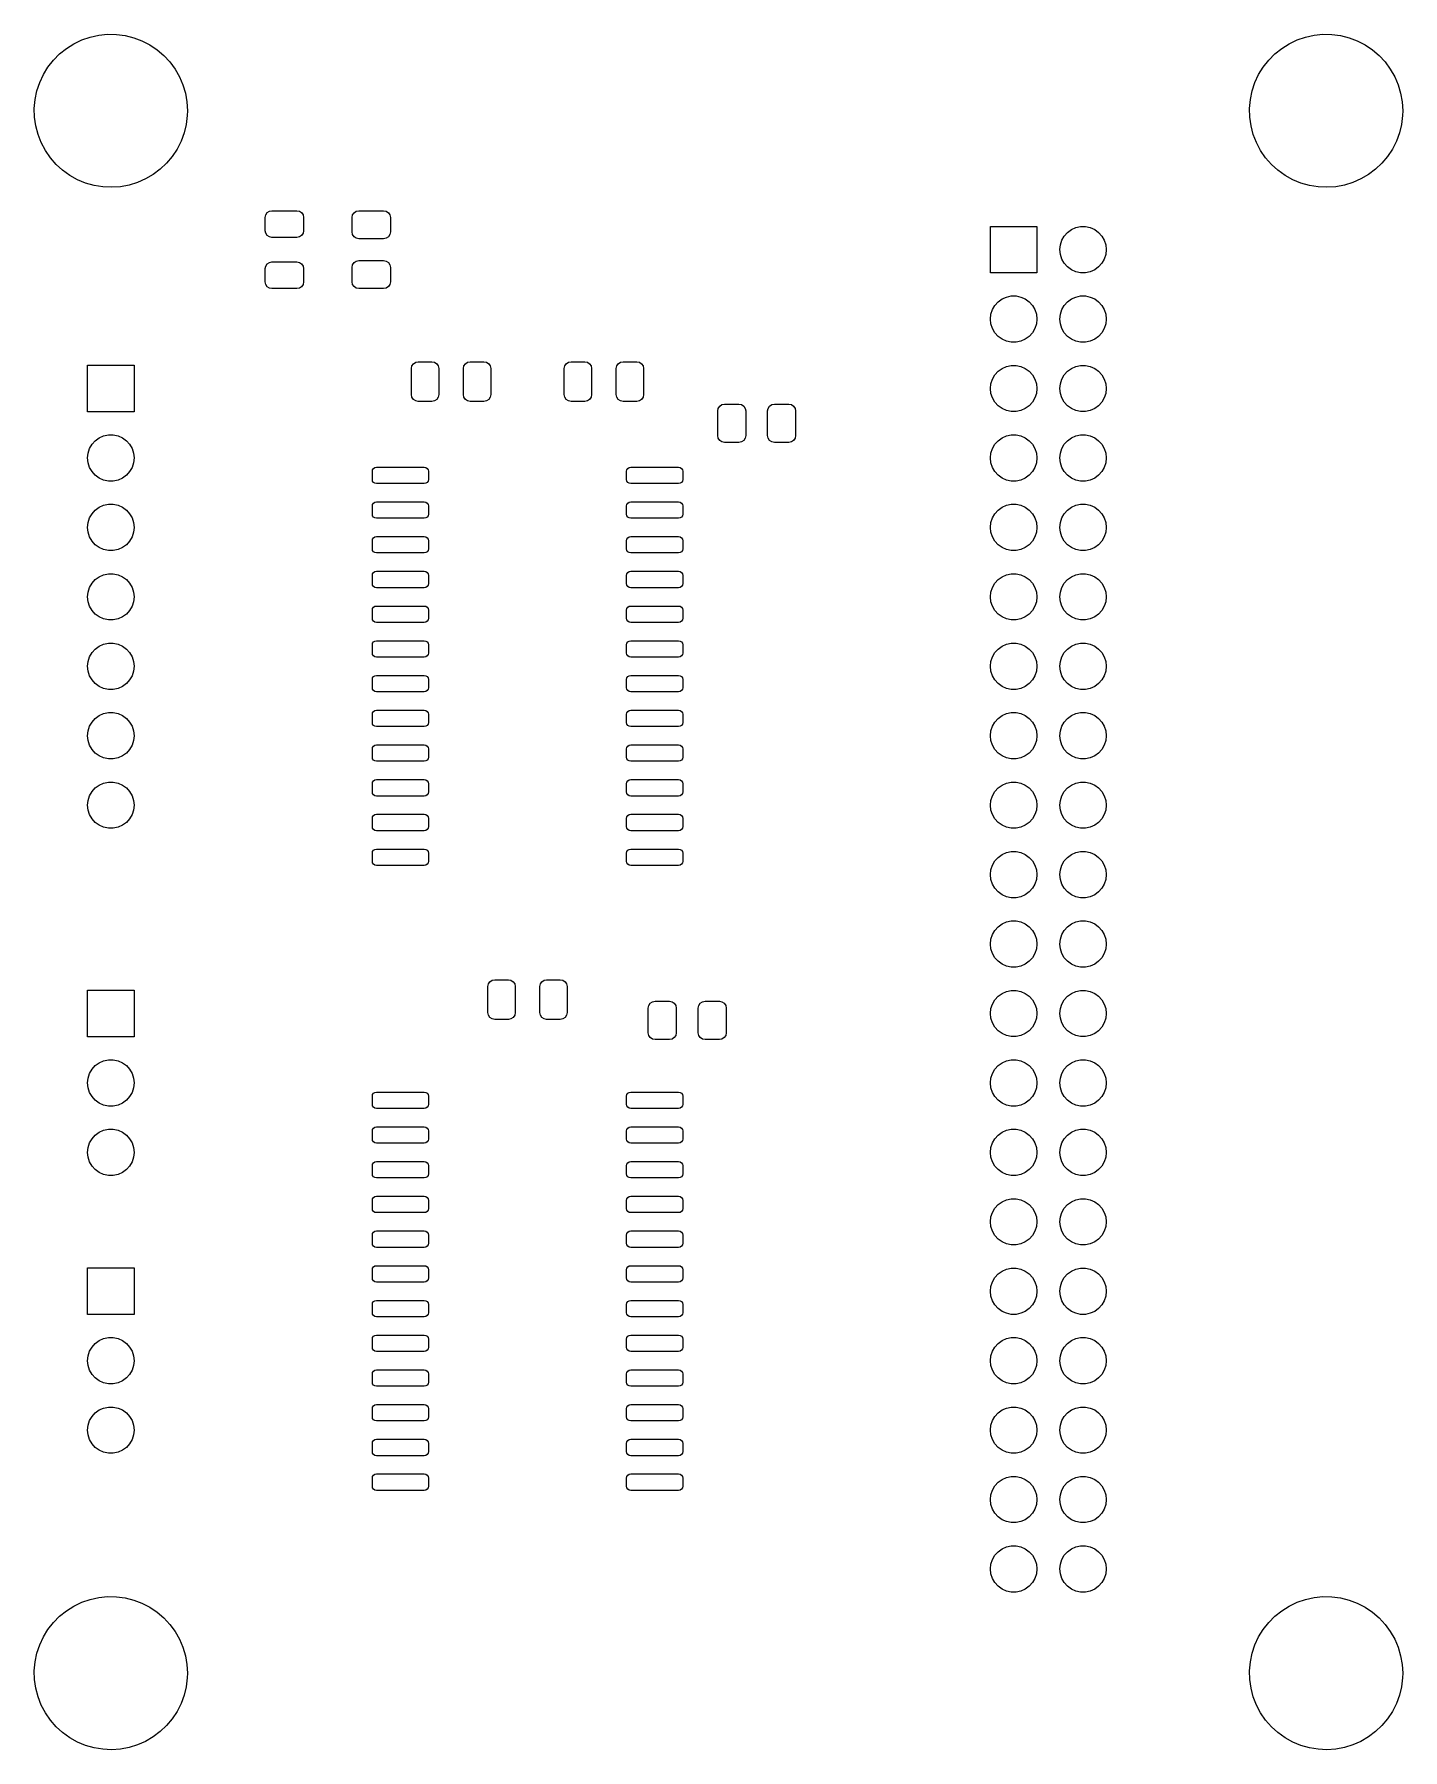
# Model space of a CAD drawing. Extents: x 126.6 to 176.6, y -128.2 to -65.5.
import ezdxf

# ---------------------------------------------------------------- set-up
doc = ezdxf.new("R2010")
doc.units = 0
doc.layers.add('BLACK', color=7, linetype='CONTINUOUS')

msp = doc.modelspace()

# ---------------------------------------------------------------- linework, layer by layer
at = {"layer": 'BLACK', "linetype": 'CONTINUOUS'}
for p, q in [((127.757, -66.0086), (128.03, -65.8373)), ((128.03, -65.8373), (128.321, -65.6985)), ((128.321, -65.6985), (128.626, -65.5941)), ((128.626, -65.5941), (128.941, -65.5255)), ((128.941, -65.5255), (129.262, -65.4934)), ((129.262, -65.4934), (129.584, -65.4985)), ((129.584, -65.4985), (129.904, -65.5406)), ((129.904, -65.5406), (130.216, -65.6191)), ((130.216, -65.6191), (130.518, -65.7331)), ((130.518, -65.7331), (130.804, -65.8809)), ((130.804, -65.8809), (131.072, -66.0607)), ((172.207, -66.0086), (172.48, -65.8373)), ((172.48, -65.8373), (172.771, -65.6985)), ((172.771, -65.6985), (173.076, -65.5941)), ((173.076, -65.5941), (173.391, -65.5255)), ((173.391, -65.5255), (173.712, -65.4934)), ((173.712, -65.4934), (174.034, -65.4985)), ((174.034, -65.4985), (174.354, -65.5406)), ((174.354, -65.5406), (174.666, -65.6191)), ((174.666, -65.6191), (174.968, -65.7331)), ((174.968, -65.7331), (175.254, -65.8809)), ((175.254, -65.8809), (175.522, -66.0607)), ((127.08, -66.693), (127.279, -66.4393)), ((127.279, -66.4393), (127.505, -66.2102)), ((127.505, -66.2102), (127.757, -66.0086)), ((131.072, -66.0607), (131.317, -66.27)), ((131.317, -66.27), (131.536, -66.5062)), ((131.536, -66.5062), (131.727, -66.766)), ((171.53, -66.693), (171.729, -66.4393)), ((171.729, -66.4393), (171.955, -66.2102)), ((171.955, -66.2102), (172.207, -66.0086)), ((175.522, -66.0607), (175.767, -66.27)), ((175.767, -66.27), (175.986, -66.5062)), ((175.986, -66.5062), (176.177, -66.766)), ((126.776, -67.2602), (126.911, -66.9678)), ((126.911, -66.9678), (127.08, -66.693)), ((131.727, -66.766), (131.887, -67.046)), ((131.887, -67.046), (132.013, -67.3425)), ((171.226, -67.2602), (171.361, -66.9678)), ((171.361, -66.9678), (171.53, -66.693)), ((176.177, -66.766), (176.337, -67.046)), ((176.337, -67.046), (176.463, -67.3425)), ((126.609, -67.8819), (126.674, -67.5663)), ((126.674, -67.5663), (126.776, -67.2602)), ((132.013, -67.3425), (132.105, -67.6516)), ((132.105, -67.6516), (132.16, -67.9692)), ((171.059, -67.8819), (171.124, -67.5663)), ((171.124, -67.5663), (171.226, -67.2602)), ((176.463, -67.3425), (176.555, -67.6516)), ((176.555, -67.6516), (176.61, -67.9692)), ((126.58, -68.203), (126.609, -67.8819)), ((126.589, -68.5253), (126.58, -68.203)), ((132.16, -67.9692), (132.179, -68.291)), ((132.179, -68.291), (132.174, -68.4668)), ((171.03, -68.203), (171.059, -67.8819)), ((171.039, -68.5253), (171.03, -68.203)), ((176.61, -67.9692), (176.629, -68.291)), ((176.629, -68.291), (176.624, -68.4668)), ((126.634, -68.8444), (126.589, -68.5253)), ((126.716, -69.1562), (126.634, -68.8444)), ((132.135, -68.7868), (132.06, -69.1003)), ((132.174, -68.4668), (132.135, -68.7868)), ((171.084, -68.8444), (171.039, -68.5253)), ((171.166, -69.1562), (171.084, -68.8444)), ((176.585, -68.7868), (176.51, -69.1003)), ((176.624, -68.4668), (176.585, -68.7868)), ((126.833, -69.4566), (126.716, -69.1562)), ((126.984, -69.7415), (126.833, -69.4566)), ((131.949, -69.403), (131.804, -69.691)), ((132.06, -69.1003), (131.949, -69.403)), ((171.283, -69.4566), (171.166, -69.1562)), ((171.434, -69.7415), (171.283, -69.4566)), ((176.399, -69.403), (176.254, -69.691)), ((176.51, -69.1003), (176.399, -69.403)), ((127.167, -70.0071), (126.984, -69.7415)), ((127.379, -70.25), (127.167, -70.0071)), ((127.617, -70.467), (127.379, -70.25)), ((131.42, -70.2077), (131.186, -70.4296)), ((131.627, -69.9604), (131.42, -70.2077)), ((131.804, -69.691), (131.627, -69.9604)), ((171.617, -70.0071), (171.434, -69.7415)), ((171.829, -70.25), (171.617, -70.0071)), ((172.067, -70.467), (171.829, -70.25)), ((175.87, -70.2077), (175.636, -70.4296)), ((176.077, -69.9604), (175.87, -70.2077)), ((176.254, -69.691), (176.077, -69.9604)), ((127.879, -70.6551), (127.617, -70.467)), ((128.16, -70.8119), (127.879, -70.6551)), ((128.458, -70.9352), (128.16, -70.8119)), ((130.65, -70.7858), (130.355, -70.9154)), ((130.929, -70.6232), (130.65, -70.7858)), ((131.186, -70.4296), (130.929, -70.6232)), ((172.329, -70.6551), (172.067, -70.467)), ((172.61, -70.8119), (172.329, -70.6551)), ((172.908, -70.9352), (172.61, -70.8119)), ((175.1, -70.7858), (174.805, -70.9154)), ((175.379, -70.6232), (175.1, -70.7858)), ((175.636, -70.4296), (175.379, -70.6232)), ((128.768, -71.0235), (128.458, -70.9352)), ((129.086, -71.0756), (128.768, -71.0235)), ((129.408, -71.0908), (129.086, -71.0756)), ((129.73, -71.0689), (129.408, -71.0908)), ((130.047, -71.0102), (129.73, -71.0689)), ((130.355, -70.9154), (130.047, -71.0102)), ((173.218, -71.0235), (172.908, -70.9352)), ((173.536, -71.0756), (173.218, -71.0235)), ((173.858, -71.0908), (173.536, -71.0756)), ((174.18, -71.0689), (173.858, -71.0908)), ((174.497, -71.0102), (174.18, -71.0689)), ((174.805, -70.9154), (174.497, -71.0102)), ((135.029, -72.1897), (135.048, -72.0964)), ((135.048, -72.0964), (135.1, -72.0174)), ((135.1, -72.0174), (135.18, -71.9645)), ((135.18, -71.9645), (135.273, -71.946)), ((135.273, -71.946), (136.185, -71.946)), ((136.185, -71.946), (136.279, -71.9645)), ((136.279, -71.9645), (136.358, -72.0174)), ((136.358, -72.0174), (136.41, -72.0964)), ((136.41, -72.0964), (136.429, -72.1897)), ((138.204, -72.196), (138.223, -72.1003)), ((138.223, -72.1003), (138.277, -72.0192)), ((138.277, -72.0192), (138.358, -71.965)), ((138.358, -71.965), (138.454, -71.946)), ((138.454, -71.946), (139.354, -71.946)), ((139.354, -71.946), (139.45, -71.965)), ((139.45, -71.965), (139.531, -72.0192)), ((139.531, -72.0192), (139.585, -72.1003)), ((139.585, -72.1003), (139.604, -72.196)), ((135.029, -72.6772), (135.029, -72.1897)), ((135.048, -72.7705), (135.029, -72.6772)), ((135.1, -72.8496), (135.048, -72.7705)), ((136.41, -72.7705), (136.358, -72.8496)), ((136.429, -72.6772), (136.41, -72.7705)), ((136.429, -72.1897), (136.429, -72.6772)), ((138.204, -72.721), (138.204, -72.196)), ((138.223, -72.8166), (138.204, -72.721)), ((139.604, -72.721), (139.585, -72.8166)), ((139.604, -72.196), (139.604, -72.721)), ((161.549, -74.221), (161.549, -72.521)), ((161.549, -72.521), (163.249, -72.521)), ((163.249, -72.521), (163.249, -74.221)), ((164.251, -72.8714), (164.37, -72.7393)), ((164.37, -72.7393), (164.514, -72.6349)), ((164.514, -72.6349), (164.676, -72.5626)), ((164.676, -72.5626), (164.85, -72.5256)), ((164.85, -72.5256), (165.028, -72.5256)), ((165.028, -72.5256), (165.202, -72.5626)), ((165.202, -72.5626), (165.364, -72.6349)), ((165.364, -72.6349), (165.508, -72.7393)), ((165.508, -72.7393), (165.627, -72.8714)), ((135.18, -72.9024), (135.1, -72.8496)), ((135.273, -72.921), (135.18, -72.9024)), ((136.185, -72.921), (135.273, -72.921)), ((136.279, -72.9024), (136.185, -72.921)), ((136.358, -72.8496), (136.279, -72.9024)), ((138.277, -72.8978), (138.223, -72.8166)), ((138.358, -72.9519), (138.277, -72.8978)), ((138.454, -72.971), (138.358, -72.9519)), ((139.354, -72.971), (138.454, -72.971)), ((139.45, -72.9519), (139.354, -72.971)), ((139.531, -72.8978), (139.45, -72.9519)), ((139.585, -72.8166), (139.531, -72.8978)), ((164.089, -73.371), (164.108, -73.1943)), ((164.108, -73.5477), (164.089, -73.371)), ((164.108, -73.1943), (164.163, -73.0253)), ((164.163, -73.0253), (164.251, -72.8714)), ((165.627, -72.8714), (165.716, -73.0253)), ((165.716, -73.0253), (165.77, -73.1943)), ((165.77, -73.1943), (165.789, -73.371)), ((165.789, -73.371), (165.77, -73.5477)), ((135.029, -74.0647), (135.048, -73.9714)), ((135.048, -73.9714), (135.1, -73.8924)), ((135.1, -73.8924), (135.18, -73.8395)), ((135.18, -73.8395), (135.273, -73.821)), ((135.273, -73.821), (136.185, -73.821)), ((136.185, -73.821), (136.279, -73.8395)), ((136.279, -73.8395), (136.358, -73.8924)), ((136.358, -73.8924), (136.41, -73.9714)), ((136.41, -73.9714), (136.429, -74.0647)), ((138.204, -74.021), (138.223, -73.9253)), ((138.204, -74.546), (138.204, -74.021)), ((138.223, -73.9253), (138.277, -73.8442)), ((138.277, -73.8442), (138.358, -73.79)), ((138.358, -73.79), (138.454, -73.771)), ((138.454, -73.771), (139.354, -73.771)), ((139.354, -73.771), (139.45, -73.79)), ((139.45, -73.79), (139.531, -73.8442)), ((139.531, -73.8442), (139.585, -73.9253)), ((139.585, -73.9253), (139.604, -74.021)), ((139.604, -74.021), (139.604, -74.546)), ((164.163, -73.7167), (164.108, -73.5477)), ((164.251, -73.8706), (164.163, -73.7167)), ((164.37, -74.0027), (164.251, -73.8706)), ((164.514, -74.1071), (164.37, -74.0027)), ((165.508, -74.0027), (165.364, -74.1071)), ((165.627, -73.8706), (165.508, -74.0027)), ((165.716, -73.7167), (165.627, -73.8706)), ((165.77, -73.5477), (165.716, -73.7167)), ((135.029, -74.5522), (135.029, -74.0647)), ((135.048, -74.6455), (135.029, -74.5522)), ((135.1, -74.7246), (135.048, -74.6455)), ((136.41, -74.6455), (136.358, -74.7246)), ((136.429, -74.5522), (136.41, -74.6455)), ((136.429, -74.0647), (136.429, -74.5522)), ((138.223, -74.6416), (138.204, -74.546)), ((138.277, -74.7228), (138.223, -74.6416)), ((139.585, -74.6416), (139.531, -74.7228)), ((139.604, -74.546), (139.585, -74.6416)), ((163.249, -74.221), (161.549, -74.221)), ((164.676, -74.1794), (164.514, -74.1071)), ((164.85, -74.2163), (164.676, -74.1794)), ((165.028, -74.2163), (164.85, -74.2163)), ((165.202, -74.1794), (165.028, -74.2163)), ((165.364, -74.1071), (165.202, -74.1794)), ((135.18, -74.7774), (135.1, -74.7246)), ((135.273, -74.796), (135.18, -74.7774)), ((136.185, -74.796), (135.273, -74.796)), ((136.279, -74.7774), (136.185, -74.796)), ((136.358, -74.7246), (136.279, -74.7774)), ((138.358, -74.7769), (138.277, -74.7228)), ((138.454, -74.796), (138.358, -74.7769)), ((139.354, -74.796), (138.454, -74.796)), ((139.45, -74.7769), (139.354, -74.796)), ((139.531, -74.7228), (139.45, -74.7769)), ((161.711, -75.4114), (161.83, -75.2793)), ((161.83, -75.2793), (161.974, -75.1749)), ((161.974, -75.1749), (162.136, -75.1026)), ((162.136, -75.1026), (162.31, -75.0656)), ((162.31, -75.0656), (162.488, -75.0656)), ((162.488, -75.0656), (162.662, -75.1026)), ((162.662, -75.1026), (162.824, -75.1749)), ((162.824, -75.1749), (162.968, -75.2793)), ((162.968, -75.2793), (163.087, -75.4114)), ((164.251, -75.4114), (164.37, -75.2793)), ((164.37, -75.2793), (164.514, -75.1749)), ((164.514, -75.1749), (164.676, -75.1026)), ((164.676, -75.1026), (164.85, -75.0656)), ((164.85, -75.0656), (165.028, -75.0656)), ((165.028, -75.0656), (165.202, -75.1026)), ((165.202, -75.1026), (165.364, -75.1749)), ((165.364, -75.1749), (165.508, -75.2793)), ((165.508, -75.2793), (165.627, -75.4114)), ((161.549, -75.911), (161.568, -75.7343)), ((161.568, -76.0877), (161.549, -75.911)), ((161.568, -75.7343), (161.623, -75.5653)), ((161.623, -75.5653), (161.711, -75.4114)), ((163.087, -75.4114), (163.176, -75.5653)), ((163.176, -75.5653), (163.23, -75.7343)), ((163.23, -75.7343), (163.249, -75.911)), ((163.249, -75.911), (163.23, -76.0877)), ((164.089, -75.911), (164.108, -75.7343)), ((164.108, -76.0877), (164.089, -75.911)), ((164.108, -75.7343), (164.163, -75.5653)), ((164.163, -75.5653), (164.251, -75.4114)), ((165.627, -75.4114), (165.716, -75.5653)), ((165.716, -75.5653), (165.77, -75.7343)), ((165.77, -75.7343), (165.789, -75.911)), ((165.789, -75.911), (165.77, -76.0877)), ((161.623, -76.2567), (161.568, -76.0877)), ((161.711, -76.4106), (161.623, -76.2567)), ((161.83, -76.5427), (161.711, -76.4106)), ((161.974, -76.6471), (161.83, -76.5427)), ((162.968, -76.5427), (162.824, -76.6471)), ((163.087, -76.4106), (162.968, -76.5427)), ((163.176, -76.2567), (163.087, -76.4106)), ((163.23, -76.0877), (163.176, -76.2567)), ((164.163, -76.2567), (164.108, -76.0877)), ((164.251, -76.4106), (164.163, -76.2567)), ((164.37, -76.5427), (164.251, -76.4106)), ((164.514, -76.6471), (164.37, -76.5427)), ((165.508, -76.5427), (165.364, -76.6471)), ((165.627, -76.4106), (165.508, -76.5427)), ((165.716, -76.2567), (165.627, -76.4106)), ((165.77, -76.0877), (165.716, -76.2567)), ((162.136, -76.7194), (161.974, -76.6471)), ((162.31, -76.7563), (162.136, -76.7194)), ((162.488, -76.7563), (162.31, -76.7563)), ((162.662, -76.7194), (162.488, -76.7563)), ((162.824, -76.6471), (162.662, -76.7194)), ((164.676, -76.7194), (164.514, -76.6471)), ((164.85, -76.7563), (164.676, -76.7194)), ((165.028, -76.7563), (164.85, -76.7563)), ((165.202, -76.7194), (165.028, -76.7563)), ((165.364, -76.6471), (165.202, -76.7194)), ((128.529, -79.301), (128.529, -77.601)), ((128.529, -77.601), (130.229, -77.601)), ((130.229, -77.601), (130.229, -79.301)), ((140.375, -77.722), (140.394, -77.6263)), ((140.375, -78.672), (140.375, -77.722)), ((140.394, -77.6263), (140.448, -77.5452)), ((140.448, -77.5452), (140.529, -77.491)), ((140.529, -77.491), (140.625, -77.472)), ((140.625, -77.472), (141.125, -77.472)), ((141.125, -77.472), (141.221, -77.491)), ((141.221, -77.491), (141.302, -77.5452)), ((141.302, -77.5452), (141.356, -77.6263)), ((141.356, -77.6263), (141.375, -77.722)), ((141.375, -77.722), (141.375, -78.672)), ((142.275, -77.722), (142.294, -77.6263)), ((142.275, -78.672), (142.275, -77.722)), ((142.294, -77.6263), (142.348, -77.5452)), ((142.348, -77.5452), (142.429, -77.491)), ((142.429, -77.491), (142.525, -77.472)), ((142.525, -77.472), (143.025, -77.472)), ((143.025, -77.472), (143.121, -77.491)), ((143.121, -77.491), (143.202, -77.5452)), ((143.202, -77.5452), (143.256, -77.6263)), ((143.256, -77.6263), (143.275, -77.722)), ((143.275, -77.722), (143.275, -78.672)), ((145.963, -77.722), (145.982, -77.6263)), ((145.963, -78.672), (145.963, -77.722)), ((145.982, -77.6263), (146.036, -77.5452)), ((146.036, -77.5452), (146.117, -77.491)), ((146.117, -77.491), (146.213, -77.472)), ((146.213, -77.472), (146.713, -77.472)), ((146.713, -77.472), (146.809, -77.491)), ((146.809, -77.491), (146.89, -77.5452)), ((146.89, -77.5452), (146.944, -77.6263)), ((146.944, -77.6263), (146.963, -77.722)), ((146.963, -77.722), (146.963, -78.672)), ((147.863, -77.722), (147.882, -77.6263)), ((147.863, -78.672), (147.863, -77.722)), ((147.882, -77.6263), (147.936, -77.5452)), ((147.936, -77.5452), (148.017, -77.491)), ((148.017, -77.491), (148.113, -77.472)), ((148.113, -77.472), (148.613, -77.472)), ((148.613, -77.472), (148.709, -77.491)), ((148.709, -77.491), (148.79, -77.5452)), ((148.79, -77.5452), (148.844, -77.6263)), ((148.844, -77.6263), (148.863, -77.722)), ((148.863, -77.722), (148.863, -78.672)), ((161.83, -77.8193), (161.974, -77.7149)), ((161.974, -77.7149), (162.136, -77.6426)), ((162.136, -77.6426), (162.31, -77.6056)), ((162.31, -77.6056), (162.488, -77.6056)), ((162.488, -77.6056), (162.662, -77.6426)), ((162.662, -77.6426), (162.824, -77.7149)), ((162.824, -77.7149), (162.968, -77.8193)), ((164.37, -77.8193), (164.514, -77.7149)), ((164.514, -77.7149), (164.676, -77.6426)), ((164.676, -77.6426), (164.85, -77.6056)), ((164.85, -77.6056), (165.028, -77.6056)), ((165.028, -77.6056), (165.202, -77.6426)), ((165.202, -77.6426), (165.364, -77.7149)), ((165.364, -77.7149), (165.508, -77.8193)), ((161.549, -78.451), (161.568, -78.2743)), ((161.568, -78.2743), (161.623, -78.1053)), ((161.623, -78.1053), (161.711, -77.9514)), ((161.711, -77.9514), (161.83, -77.8193)), ((162.968, -77.8193), (163.087, -77.9514)), ((163.087, -77.9514), (163.176, -78.1053)), ((163.176, -78.1053), (163.23, -78.2743)), ((163.23, -78.2743), (163.249, -78.451)), ((164.089, -78.451), (164.108, -78.2743)), ((164.108, -78.2743), (164.163, -78.1053)), ((164.163, -78.1053), (164.251, -77.9514)), ((164.251, -77.9514), (164.37, -77.8193)), ((165.508, -77.8193), (165.627, -77.9514)), ((165.627, -77.9514), (165.716, -78.1053)), ((165.716, -78.1053), (165.77, -78.2743)), ((165.77, -78.2743), (165.789, -78.451)), ((140.394, -78.7677), (140.375, -78.672)), ((140.448, -78.8488), (140.394, -78.7677)), ((140.529, -78.9029), (140.448, -78.8488)), ((140.625, -78.922), (140.529, -78.9029)), ((141.125, -78.922), (140.625, -78.922)), ((141.221, -78.9029), (141.125, -78.922)), ((141.302, -78.8488), (141.221, -78.9029)), ((141.356, -78.7677), (141.302, -78.8488)), ((141.375, -78.672), (141.356, -78.7677)), ((142.294, -78.7677), (142.275, -78.672)), ((142.348, -78.8488), (142.294, -78.7677)), ((142.429, -78.9029), (142.348, -78.8488)), ((142.525, -78.922), (142.429, -78.9029)), ((143.025, -78.922), (142.525, -78.922)), ((143.121, -78.9029), (143.025, -78.922)), ((143.202, -78.8488), (143.121, -78.9029)), ((143.256, -78.7677), (143.202, -78.8488)), ((143.275, -78.672), (143.256, -78.7677)), ((145.982, -78.7677), (145.963, -78.672)), ((146.036, -78.8488), (145.982, -78.7677)), ((146.117, -78.9029), (146.036, -78.8488)), ((146.213, -78.922), (146.117, -78.9029)), ((146.713, -78.922), (146.213, -78.922)), ((146.809, -78.9029), (146.713, -78.922)), ((146.89, -78.8488), (146.809, -78.9029)), ((146.944, -78.7677), (146.89, -78.8488)), ((146.963, -78.672), (146.944, -78.7677)), ((147.882, -78.7677), (147.863, -78.672)), ((147.936, -78.8488), (147.882, -78.7677)), ((148.017, -78.9029), (147.936, -78.8488)), ((148.113, -78.922), (148.017, -78.9029)), ((148.613, -78.922), (148.113, -78.922)), ((148.709, -78.9029), (148.613, -78.922)), ((148.79, -78.8488), (148.709, -78.9029)), ((148.844, -78.7677), (148.79, -78.8488)), ((148.863, -78.672), (148.844, -78.7677)), ((151.649, -79.0942), (151.73, -79.04)), ((151.73, -79.04), (151.826, -79.021)), ((151.826, -79.021), (152.351, -79.021)), ((152.351, -79.021), (152.447, -79.04)), ((152.447, -79.04), (152.528, -79.0942)), ((153.474, -79.0942), (153.555, -79.04)), ((153.555, -79.04), (153.651, -79.021)), ((153.651, -79.021), (154.176, -79.021)), ((154.176, -79.021), (154.272, -79.04)), ((154.272, -79.04), (154.353, -79.0942)), ((161.568, -78.6277), (161.549, -78.451)), ((161.623, -78.7967), (161.568, -78.6277)), ((161.711, -78.9506), (161.623, -78.7967)), ((161.83, -79.0827), (161.711, -78.9506)), ((163.087, -78.9506), (162.968, -79.0827)), ((163.176, -78.7967), (163.087, -78.9506)), ((163.23, -78.6277), (163.176, -78.7967)), ((163.249, -78.451), (163.23, -78.6277)), ((164.108, -78.6277), (164.089, -78.451)), ((164.163, -78.7967), (164.108, -78.6277)), ((164.251, -78.9506), (164.163, -78.7967)), ((164.37, -79.0827), (164.251, -78.9506)), ((165.627, -78.9506), (165.508, -79.0827)), ((165.716, -78.7967), (165.627, -78.9506)), ((165.77, -78.6277), (165.716, -78.7967)), ((165.789, -78.451), (165.77, -78.6277)), ((130.229, -79.301), (128.529, -79.301)), ((151.576, -79.271), (151.595, -79.1753)), ((151.576, -80.171), (151.576, -79.271)), ((151.595, -79.1753), (151.649, -79.0942)), ((152.528, -79.0942), (152.582, -79.1753)), ((152.582, -79.1753), (152.601, -79.271)), ((152.601, -79.271), (152.601, -80.171)), ((153.401, -79.271), (153.42, -79.1753)), ((153.401, -80.171), (153.401, -79.271)), ((153.42, -79.1753), (153.474, -79.0942)), ((154.353, -79.0942), (154.407, -79.1753)), ((154.407, -79.1753), (154.426, -79.271)), ((154.426, -79.271), (154.426, -80.171)), ((161.974, -79.1871), (161.83, -79.0827)), ((162.136, -79.2594), (161.974, -79.1871)), ((162.31, -79.2963), (162.136, -79.2594)), ((162.488, -79.2963), (162.31, -79.2963)), ((162.662, -79.2594), (162.488, -79.2963)), ((162.824, -79.1871), (162.662, -79.2594)), ((162.968, -79.0827), (162.824, -79.1871)), ((164.514, -79.1871), (164.37, -79.0827)), ((164.676, -79.2594), (164.514, -79.1871)), ((164.85, -79.2963), (164.676, -79.2594)), ((165.028, -79.2963), (164.85, -79.2963)), ((165.202, -79.2594), (165.028, -79.2963)), ((165.364, -79.1871), (165.202, -79.2594)), ((165.508, -79.0827), (165.364, -79.1871)), ((128.81, -80.3593), (128.954, -80.2549)), ((128.954, -80.2549), (129.116, -80.1826)), ((129.116, -80.1826), (129.29, -80.1456)), ((129.29, -80.1456), (129.468, -80.1456)), ((129.468, -80.1456), (129.642, -80.1826)), ((129.642, -80.1826), (129.804, -80.2549)), ((129.804, -80.2549), (129.948, -80.3593)), ((151.595, -80.2666), (151.576, -80.171)), ((151.649, -80.3478), (151.595, -80.2666)), ((152.582, -80.2666), (152.528, -80.3478)), ((152.601, -80.171), (152.582, -80.2666)), ((153.42, -80.2666), (153.401, -80.171)), ((153.474, -80.3478), (153.42, -80.2666)), ((154.407, -80.2666), (154.353, -80.3478)), ((154.426, -80.171), (154.407, -80.2666)), ((161.83, -80.3593), (161.974, -80.2549)), ((161.974, -80.2549), (162.136, -80.1826)), ((162.136, -80.1826), (162.31, -80.1456)), ((162.31, -80.1456), (162.488, -80.1456)), ((162.488, -80.1456), (162.662, -80.1826)), ((162.662, -80.1826), (162.824, -80.2549)), ((162.824, -80.2549), (162.968, -80.3593)), ((164.37, -80.3593), (164.514, -80.2549)), ((164.514, -80.2549), (164.676, -80.1826)), ((164.676, -80.1826), (164.85, -80.1456)), ((164.85, -80.1456), (165.028, -80.1456)), ((165.028, -80.1456), (165.202, -80.1826)), ((165.202, -80.1826), (165.364, -80.2549)), ((165.364, -80.2549), (165.508, -80.3593)), ((128.529, -80.991), (128.548, -80.8143)), ((128.548, -80.8143), (128.603, -80.6453)), ((128.603, -80.6453), (128.691, -80.4914)), ((128.691, -80.4914), (128.81, -80.3593)), ((129.948, -80.3593), (130.067, -80.4914)), ((130.067, -80.4914), (130.156, -80.6453)), ((130.156, -80.6453), (130.21, -80.8143)), ((130.21, -80.8143), (130.229, -80.991)), ((151.73, -80.4019), (151.649, -80.3478)), ((151.826, -80.421), (151.73, -80.4019)), ((152.351, -80.421), (151.826, -80.421)), ((152.447, -80.4019), (152.351, -80.421)), ((152.528, -80.3478), (152.447, -80.4019)), ((153.555, -80.4019), (153.474, -80.3478)), ((153.651, -80.421), (153.555, -80.4019)), ((154.176, -80.421), (153.651, -80.421)), ((154.272, -80.4019), (154.176, -80.421)), ((154.353, -80.3478), (154.272, -80.4019)), ((161.549, -80.991), (161.568, -80.8143)), ((161.568, -80.8143), (161.623, -80.6453)), ((161.623, -80.6453), (161.711, -80.4914)), ((161.711, -80.4914), (161.83, -80.3593)), ((162.968, -80.3593), (163.087, -80.4914)), ((163.087, -80.4914), (163.176, -80.6453)), ((163.176, -80.6453), (163.23, -80.8143)), ((163.23, -80.8143), (163.249, -80.991)), ((164.089, -80.991), (164.108, -80.8143)), ((164.108, -80.8143), (164.163, -80.6453)), ((164.163, -80.6453), (164.251, -80.4914)), ((164.251, -80.4914), (164.37, -80.3593)), ((165.508, -80.3593), (165.627, -80.4914)), ((165.627, -80.4914), (165.716, -80.6453)), ((165.716, -80.6453), (165.77, -80.8143)), ((165.77, -80.8143), (165.789, -80.991)), ((128.548, -81.1677), (128.529, -80.991)), ((128.603, -81.3367), (128.548, -81.1677)), ((128.691, -81.4906), (128.603, -81.3367)), ((128.81, -81.6227), (128.691, -81.4906)), ((130.067, -81.4906), (129.948, -81.6227)), ((130.156, -81.3367), (130.067, -81.4906)), ((130.21, -81.1677), (130.156, -81.3367)), ((130.229, -80.991), (130.21, -81.1677)), ((138.944, -81.476), (138.955, -81.4186)), ((138.944, -81.776), (138.944, -81.476)), ((138.955, -81.4186), (138.988, -81.3699)), ((138.988, -81.3699), (139.037, -81.3374)), ((139.037, -81.3374), (139.094, -81.326)), ((139.094, -81.326), (140.844, -81.326)), ((140.844, -81.326), (140.901, -81.3374)), ((140.901, -81.3374), (140.95, -81.3699)), ((140.95, -81.3699), (140.983, -81.4186)), ((140.983, -81.4186), (140.994, -81.476)), ((140.994, -81.476), (140.994, -81.776)), ((148.244, -81.476), (148.255, -81.4186)), ((148.244, -81.776), (148.244, -81.476)), ((148.255, -81.4186), (148.288, -81.3699)), ((148.288, -81.3699), (148.337, -81.3374)), ((148.337, -81.3374), (148.394, -81.326)), ((148.394, -81.326), (150.144, -81.326)), ((150.144, -81.326), (150.201, -81.3374)), ((150.201, -81.3374), (150.25, -81.3699)), ((150.25, -81.3699), (150.283, -81.4186)), ((150.283, -81.4186), (150.294, -81.476)), ((150.294, -81.476), (150.294, -81.776)), ((161.568, -81.1677), (161.549, -80.991)), ((161.623, -81.3367), (161.568, -81.1677)), ((161.711, -81.4906), (161.623, -81.3367)), ((161.83, -81.6227), (161.711, -81.4906)), ((163.087, -81.4906), (162.968, -81.6227)), ((163.176, -81.3367), (163.087, -81.4906)), ((163.23, -81.1677), (163.176, -81.3367)), ((163.249, -80.991), (163.23, -81.1677)), ((164.108, -81.1677), (164.089, -80.991)), ((164.163, -81.3367), (164.108, -81.1677)), ((164.251, -81.4906), (164.163, -81.3367)), ((164.37, -81.6227), (164.251, -81.4906)), ((165.627, -81.4906), (165.508, -81.6227)), ((165.716, -81.3367), (165.627, -81.4906)), ((165.77, -81.1677), (165.716, -81.3367)), ((165.789, -80.991), (165.77, -81.1677)), ((128.954, -81.7271), (128.81, -81.6227)), ((129.116, -81.7994), (128.954, -81.7271)), ((129.29, -81.8363), (129.116, -81.7994)), ((129.468, -81.8363), (129.29, -81.8363)), ((129.642, -81.7994), (129.468, -81.8363)), ((129.804, -81.7271), (129.642, -81.7994)), ((129.948, -81.6227), (129.804, -81.7271)), ((138.955, -81.8334), (138.944, -81.776)), ((138.988, -81.882), (138.955, -81.8334)), ((139.037, -81.9146), (138.988, -81.882)), ((139.094, -81.926), (139.037, -81.9146)), ((140.844, -81.926), (139.094, -81.926)), ((140.901, -81.9146), (140.844, -81.926)), ((140.95, -81.882), (140.901, -81.9146)), ((140.983, -81.8334), (140.95, -81.882)), ((140.994, -81.776), (140.983, -81.8334)), ((148.255, -81.8334), (148.244, -81.776)), ((148.288, -81.882), (148.255, -81.8334)), ((148.337, -81.9146), (148.288, -81.882)), ((148.394, -81.926), (148.337, -81.9146)), ((150.144, -81.926), (148.394, -81.926)), ((150.201, -81.9146), (150.144, -81.926)), ((150.25, -81.882), (150.201, -81.9146)), ((150.283, -81.8334), (150.25, -81.882)), ((150.294, -81.776), (150.283, -81.8334)), ((161.974, -81.7271), (161.83, -81.6227)), ((162.136, -81.7994), (161.974, -81.7271)), ((162.31, -81.8363), (162.136, -81.7994)), ((162.488, -81.8363), (162.31, -81.8363)), ((162.662, -81.7994), (162.488, -81.8363)), ((162.824, -81.7271), (162.662, -81.7994)), ((162.968, -81.6227), (162.824, -81.7271)), ((164.514, -81.7271), (164.37, -81.6227)), ((164.676, -81.7994), (164.514, -81.7271)), ((164.85, -81.8363), (164.676, -81.7994)), ((165.028, -81.8363), (164.85, -81.8363)), ((165.202, -81.7994), (165.028, -81.8363)), ((165.364, -81.7271), (165.202, -81.7994)), ((165.508, -81.6227), (165.364, -81.7271)), ((128.81, -82.8993), (128.954, -82.7949)), ((128.954, -82.7949), (129.116, -82.7226)), ((129.116, -82.7226), (129.29, -82.6856)), ((129.29, -82.6856), (129.468, -82.6856)), ((129.468, -82.6856), (129.642, -82.7226)), ((129.642, -82.7226), (129.804, -82.7949)), ((129.804, -82.7949), (129.948, -82.8993)), ((138.944, -82.746), (138.955, -82.6886)), ((138.944, -83.046), (138.944, -82.746)), ((138.955, -82.6886), (138.988, -82.6399)), ((138.988, -82.6399), (139.037, -82.6074)), ((139.037, -82.6074), (139.094, -82.596)), ((139.094, -82.596), (140.844, -82.596)), ((140.844, -82.596), (140.901, -82.6074)), ((140.901, -82.6074), (140.95, -82.6399)), ((140.95, -82.6399), (140.983, -82.6886)), ((140.983, -82.6886), (140.994, -82.746)), ((140.994, -82.746), (140.994, -83.046)), ((148.244, -82.746), (148.255, -82.6886)), ((148.244, -83.046), (148.244, -82.746)), ((148.255, -82.6886), (148.288, -82.6399)), ((148.288, -82.6399), (148.337, -82.6074)), ((148.337, -82.6074), (148.394, -82.596)), ((148.394, -82.596), (150.144, -82.596)), ((150.144, -82.596), (150.201, -82.6074)), ((150.201, -82.6074), (150.25, -82.6399)), ((150.25, -82.6399), (150.283, -82.6886)), ((150.283, -82.6886), (150.294, -82.746)), ((150.294, -82.746), (150.294, -83.046)), ((161.83, -82.8993), (161.974, -82.7949)), ((161.974, -82.7949), (162.136, -82.7226)), ((162.136, -82.7226), (162.31, -82.6856)), ((162.31, -82.6856), (162.488, -82.6856)), ((162.488, -82.6856), (162.662, -82.7226)), ((162.662, -82.7226), (162.824, -82.7949)), ((162.824, -82.7949), (162.968, -82.8993)), ((164.37, -82.8993), (164.514, -82.7949)), ((164.514, -82.7949), (164.676, -82.7226)), ((164.676, -82.7226), (164.85, -82.6856)), ((164.85, -82.6856), (165.028, -82.6856)), ((165.028, -82.6856), (165.202, -82.7226)), ((165.202, -82.7226), (165.364, -82.7949)), ((165.364, -82.7949), (165.508, -82.8993)), ((128.529, -83.531), (128.548, -83.3543)), ((128.548, -83.3543), (128.603, -83.1853)), ((128.603, -83.1853), (128.691, -83.0314)), ((128.691, -83.0314), (128.81, -82.8993)), ((129.948, -82.8993), (130.067, -83.0314)), ((130.067, -83.0314), (130.156, -83.1853)), ((130.156, -83.1853), (130.21, -83.3543)), ((130.21, -83.3543), (130.229, -83.531)), ((138.955, -83.1034), (138.944, -83.046)), ((138.988, -83.152), (138.955, -83.1034)), ((139.037, -83.1846), (138.988, -83.152)), ((139.094, -83.196), (139.037, -83.1846)), ((140.844, -83.196), (139.094, -83.196)), ((140.901, -83.1846), (140.844, -83.196)), ((140.95, -83.152), (140.901, -83.1846)), ((140.983, -83.1034), (140.95, -83.152)), ((140.994, -83.046), (140.983, -83.1034)), ((148.255, -83.1034), (148.244, -83.046)), ((148.288, -83.152), (148.255, -83.1034)), ((148.337, -83.1846), (148.288, -83.152)), ((148.394, -83.196), (148.337, -83.1846)), ((150.144, -83.196), (148.394, -83.196)), ((150.201, -83.1846), (150.144, -83.196)), ((150.25, -83.152), (150.201, -83.1846)), ((150.283, -83.1034), (150.25, -83.152)), ((150.294, -83.046), (150.283, -83.1034)), ((161.549, -83.531), (161.568, -83.3543)), ((161.568, -83.3543), (161.623, -83.1853)), ((161.623, -83.1853), (161.711, -83.0314)), ((161.711, -83.0314), (161.83, -82.8993)), ((162.968, -82.8993), (163.087, -83.0314)), ((163.087, -83.0314), (163.176, -83.1853)), ((163.176, -83.1853), (163.23, -83.3543)), ((163.23, -83.3543), (163.249, -83.531)), ((164.089, -83.531), (164.108, -83.3543)), ((164.108, -83.3543), (164.163, -83.1853)), ((164.163, -83.1853), (164.251, -83.0314)), ((164.251, -83.0314), (164.37, -82.8993)), ((165.508, -82.8993), (165.627, -83.0314)), ((165.627, -83.0314), (165.716, -83.1853)), ((165.716, -83.1853), (165.77, -83.3543)), ((165.77, -83.3543), (165.789, -83.531)), ((128.548, -83.7077), (128.529, -83.531)), ((128.603, -83.8767), (128.548, -83.7077)), ((128.691, -84.0306), (128.603, -83.8767)), ((128.81, -84.1627), (128.691, -84.0306)), ((130.067, -84.0306), (129.948, -84.1627)), ((130.156, -83.8767), (130.067, -84.0306)), ((130.21, -83.7077), (130.156, -83.8767)), ((130.229, -83.531), (130.21, -83.7077)), ((138.944, -84.016), (138.955, -83.9586)), ((138.944, -84.316), (138.944, -84.016)), ((138.955, -83.9586), (138.988, -83.9099)), ((138.988, -83.9099), (139.037, -83.8774)), ((139.037, -83.8774), (139.094, -83.866)), ((139.094, -83.866), (140.844, -83.866)), ((140.844, -83.866), (140.901, -83.8774)), ((140.901, -83.8774), (140.95, -83.9099)), ((140.95, -83.9099), (140.983, -83.9586)), ((140.983, -83.9586), (140.994, -84.016)), ((140.994, -84.016), (140.994, -84.316)), ((148.244, -84.016), (148.255, -83.9586)), ((148.244, -84.316), (148.244, -84.016)), ((148.255, -83.9586), (148.288, -83.9099)), ((148.288, -83.9099), (148.337, -83.8774)), ((148.337, -83.8774), (148.394, -83.866)), ((148.394, -83.866), (150.144, -83.866)), ((150.144, -83.866), (150.201, -83.8774)), ((150.201, -83.8774), (150.25, -83.9099)), ((150.25, -83.9099), (150.283, -83.9586)), ((150.283, -83.9586), (150.294, -84.016)), ((150.294, -84.016), (150.294, -84.316)), ((161.568, -83.7077), (161.549, -83.531)), ((161.623, -83.8767), (161.568, -83.7077)), ((161.711, -84.0306), (161.623, -83.8767)), ((161.83, -84.1627), (161.711, -84.0306)), ((163.087, -84.0306), (162.968, -84.1627)), ((163.176, -83.8767), (163.087, -84.0306)), ((163.23, -83.7077), (163.176, -83.8767)), ((163.249, -83.531), (163.23, -83.7077)), ((164.108, -83.7077), (164.089, -83.531)), ((164.163, -83.8767), (164.108, -83.7077)), ((164.251, -84.0306), (164.163, -83.8767)), ((164.37, -84.1627), (164.251, -84.0306)), ((165.627, -84.0306), (165.508, -84.1627)), ((165.716, -83.8767), (165.627, -84.0306)), ((165.77, -83.7077), (165.716, -83.8767)), ((165.789, -83.531), (165.77, -83.7077)), ((128.954, -84.2671), (128.81, -84.1627)), ((129.116, -84.3394), (128.954, -84.2671)), ((129.29, -84.3763), (129.116, -84.3394)), ((129.468, -84.3763), (129.29, -84.3763)), ((129.642, -84.3394), (129.468, -84.3763)), ((129.804, -84.2671), (129.642, -84.3394)), ((129.948, -84.1627), (129.804, -84.2671)), ((138.955, -84.3734), (138.944, -84.316)), ((138.988, -84.422), (138.955, -84.3734)), ((139.037, -84.4546), (138.988, -84.422)), ((139.094, -84.466), (139.037, -84.4546)), ((140.844, -84.466), (139.094, -84.466)), ((140.901, -84.4546), (140.844, -84.466)), ((140.95, -84.422), (140.901, -84.4546)), ((140.983, -84.3734), (140.95, -84.422)), ((140.994, -84.316), (140.983, -84.3734)), ((148.255, -84.3734), (148.244, -84.316)), ((148.288, -84.422), (148.255, -84.3734)), ((148.337, -84.4546), (148.288, -84.422)), ((148.394, -84.466), (148.337, -84.4546)), ((150.144, -84.466), (148.394, -84.466)), ((150.201, -84.4546), (150.144, -84.466)), ((150.25, -84.422), (150.201, -84.4546)), ((150.283, -84.3734), (150.25, -84.422)), ((150.294, -84.316), (150.283, -84.3734)), ((161.974, -84.2671), (161.83, -84.1627)), ((162.136, -84.3394), (161.974, -84.2671)), ((162.31, -84.3763), (162.136, -84.3394)), ((162.488, -84.3763), (162.31, -84.3763)), ((162.662, -84.3394), (162.488, -84.3763)), ((162.824, -84.2671), (162.662, -84.3394)), ((162.968, -84.1627), (162.824, -84.2671)), ((164.514, -84.2671), (164.37, -84.1627)), ((164.676, -84.3394), (164.514, -84.2671)), ((164.85, -84.3763), (164.676, -84.3394)), ((165.028, -84.3763), (164.85, -84.3763)), ((165.202, -84.3394), (165.028, -84.3763)), ((165.364, -84.2671), (165.202, -84.3394)), ((165.508, -84.1627), (165.364, -84.2671)), ((128.81, -85.4393), (128.954, -85.3349)), ((128.954, -85.3349), (129.116, -85.2626)), ((129.116, -85.2626), (129.29, -85.2256)), ((129.29, -85.2256), (129.468, -85.2256)), ((129.468, -85.2256), (129.642, -85.2626)), ((129.642, -85.2626), (129.804, -85.3349)), ((129.804, -85.3349), (129.948, -85.4393)), ((138.944, -85.286), (138.955, -85.2286)), ((138.944, -85.586), (138.944, -85.286)), ((138.955, -85.2286), (138.988, -85.1799)), ((138.988, -85.1799), (139.037, -85.1474)), ((139.037, -85.1474), (139.094, -85.136)), ((139.094, -85.136), (140.844, -85.136)), ((140.844, -85.136), (140.901, -85.1474)), ((140.901, -85.1474), (140.95, -85.1799)), ((140.95, -85.1799), (140.983, -85.2286)), ((140.983, -85.2286), (140.994, -85.286)), ((140.994, -85.286), (140.994, -85.586)), ((148.244, -85.286), (148.255, -85.2286)), ((148.244, -85.586), (148.244, -85.286)), ((148.255, -85.2286), (148.288, -85.1799)), ((148.288, -85.1799), (148.337, -85.1474)), ((148.337, -85.1474), (148.394, -85.136)), ((148.394, -85.136), (150.144, -85.136)), ((150.144, -85.136), (150.201, -85.1474)), ((150.201, -85.1474), (150.25, -85.1799)), ((150.25, -85.1799), (150.283, -85.2286)), ((150.283, -85.2286), (150.294, -85.286)), ((150.294, -85.286), (150.294, -85.586)), ((161.83, -85.4393), (161.974, -85.3349)), ((161.974, -85.3349), (162.136, -85.2626)), ((162.136, -85.2626), (162.31, -85.2256)), ((162.31, -85.2256), (162.488, -85.2256)), ((162.488, -85.2256), (162.662, -85.2626)), ((162.662, -85.2626), (162.824, -85.3349)), ((162.824, -85.3349), (162.968, -85.4393)), ((164.37, -85.4393), (164.514, -85.3349)), ((164.514, -85.3349), (164.676, -85.2626)), ((164.676, -85.2626), (164.85, -85.2256)), ((164.85, -85.2256), (165.028, -85.2256)), ((165.028, -85.2256), (165.202, -85.2626)), ((165.202, -85.2626), (165.364, -85.3349)), ((165.364, -85.3349), (165.508, -85.4393)), ((128.529, -86.071), (128.548, -85.8943)), ((128.548, -85.8943), (128.603, -85.7253)), ((128.603, -85.7253), (128.691, -85.5714)), ((128.691, -85.5714), (128.81, -85.4393)), ((129.948, -85.4393), (130.067, -85.5714)), ((130.067, -85.5714), (130.156, -85.7253)), ((130.156, -85.7253), (130.21, -85.8943)), ((130.21, -85.8943), (130.229, -86.071)), ((138.955, -85.6434), (138.944, -85.586)), ((138.988, -85.692), (138.955, -85.6434)), ((139.037, -85.7246), (138.988, -85.692)), ((139.094, -85.736), (139.037, -85.7246)), ((140.844, -85.736), (139.094, -85.736)), ((140.901, -85.7246), (140.844, -85.736)), ((140.95, -85.692), (140.901, -85.7246)), ((140.983, -85.6434), (140.95, -85.692)), ((140.994, -85.586), (140.983, -85.6434)), ((148.255, -85.6434), (148.244, -85.586)), ((148.288, -85.692), (148.255, -85.6434)), ((148.337, -85.7246), (148.288, -85.692)), ((148.394, -85.736), (148.337, -85.7246)), ((150.144, -85.736), (148.394, -85.736)), ((150.201, -85.7246), (150.144, -85.736)), ((150.25, -85.692), (150.201, -85.7246)), ((150.283, -85.6434), (150.25, -85.692)), ((150.294, -85.586), (150.283, -85.6434)), ((161.549, -86.071), (161.568, -85.8943)), ((161.568, -85.8943), (161.623, -85.7253)), ((161.623, -85.7253), (161.711, -85.5714)), ((161.711, -85.5714), (161.83, -85.4393)), ((162.968, -85.4393), (163.087, -85.5714)), ((163.087, -85.5714), (163.176, -85.7253)), ((163.176, -85.7253), (163.23, -85.8943)), ((163.23, -85.8943), (163.249, -86.071)), ((164.089, -86.071), (164.108, -85.8943)), ((164.108, -85.8943), (164.163, -85.7253)), ((164.163, -85.7253), (164.251, -85.5714)), ((164.251, -85.5714), (164.37, -85.4393)), ((165.508, -85.4393), (165.627, -85.5714)), ((165.627, -85.5714), (165.716, -85.7253)), ((165.716, -85.7253), (165.77, -85.8943)), ((165.77, -85.8943), (165.789, -86.071)), ((128.548, -86.2477), (128.529, -86.071)), ((128.603, -86.4167), (128.548, -86.2477)), ((128.691, -86.5706), (128.603, -86.4167)), ((128.81, -86.7027), (128.691, -86.5706)), ((130.067, -86.5706), (129.948, -86.7027)), ((130.156, -86.4167), (130.067, -86.5706)), ((130.21, -86.2477), (130.156, -86.4167)), ((130.229, -86.071), (130.21, -86.2477)), ((138.944, -86.556), (138.955, -86.4986)), ((138.944, -86.856), (138.944, -86.556)), ((138.955, -86.4986), (138.988, -86.4499)), ((138.988, -86.4499), (139.037, -86.4174)), ((139.037, -86.4174), (139.094, -86.406)), ((139.094, -86.406), (140.844, -86.406)), ((140.844, -86.406), (140.901, -86.4174)), ((140.901, -86.4174), (140.95, -86.4499)), ((140.95, -86.4499), (140.983, -86.4986)), ((140.983, -86.4986), (140.994, -86.556)), ((140.994, -86.556), (140.994, -86.856)), ((148.244, -86.556), (148.255, -86.4986)), ((148.244, -86.856), (148.244, -86.556)), ((148.255, -86.4986), (148.288, -86.4499)), ((148.288, -86.4499), (148.337, -86.4174)), ((148.337, -86.4174), (148.394, -86.406)), ((148.394, -86.406), (150.144, -86.406)), ((150.144, -86.406), (150.201, -86.4174)), ((150.201, -86.4174), (150.25, -86.4499)), ((150.25, -86.4499), (150.283, -86.4986)), ((150.283, -86.4986), (150.294, -86.556)), ((150.294, -86.556), (150.294, -86.856)), ((161.568, -86.2477), (161.549, -86.071)), ((161.623, -86.4167), (161.568, -86.2477)), ((161.711, -86.5706), (161.623, -86.4167)), ((161.83, -86.7027), (161.711, -86.5706)), ((163.087, -86.5706), (162.968, -86.7027)), ((163.176, -86.4167), (163.087, -86.5706)), ((163.23, -86.2477), (163.176, -86.4167)), ((163.249, -86.071), (163.23, -86.2477)), ((164.108, -86.2477), (164.089, -86.071)), ((164.163, -86.4167), (164.108, -86.2477)), ((164.251, -86.5706), (164.163, -86.4167)), ((164.37, -86.7027), (164.251, -86.5706)), ((165.627, -86.5706), (165.508, -86.7027)), ((165.716, -86.4167), (165.627, -86.5706)), ((165.77, -86.2477), (165.716, -86.4167)), ((165.789, -86.071), (165.77, -86.2477)), ((128.954, -86.8071), (128.81, -86.7027)), ((129.116, -86.8794), (128.954, -86.8071)), ((129.29, -86.9163), (129.116, -86.8794)), ((129.468, -86.9163), (129.29, -86.9163)), ((129.642, -86.8794), (129.468, -86.9163)), ((129.804, -86.8071), (129.642, -86.8794)), ((129.948, -86.7027), (129.804, -86.8071)), ((138.955, -86.9134), (138.944, -86.856)), ((138.988, -86.962), (138.955, -86.9134)), ((139.037, -86.9946), (138.988, -86.962)), ((139.094, -87.006), (139.037, -86.9946)), ((140.844, -87.006), (139.094, -87.006)), ((140.901, -86.9946), (140.844, -87.006)), ((140.95, -86.962), (140.901, -86.9946)), ((140.983, -86.9134), (140.95, -86.962)), ((140.994, -86.856), (140.983, -86.9134)), ((148.255, -86.9134), (148.244, -86.856)), ((148.288, -86.962), (148.255, -86.9134)), ((148.337, -86.9946), (148.288, -86.962)), ((148.394, -87.006), (148.337, -86.9946)), ((150.144, -87.006), (148.394, -87.006)), ((150.201, -86.9946), (150.144, -87.006)), ((150.25, -86.962), (150.201, -86.9946)), ((150.283, -86.9134), (150.25, -86.962)), ((150.294, -86.856), (150.283, -86.9134)), ((161.974, -86.8071), (161.83, -86.7027)), ((162.136, -86.8794), (161.974, -86.8071)), ((162.31, -86.9163), (162.136, -86.8794)), ((162.488, -86.9163), (162.31, -86.9163)), ((162.662, -86.8794), (162.488, -86.9163)), ((162.824, -86.8071), (162.662, -86.8794)), ((162.968, -86.7027), (162.824, -86.8071)), ((164.514, -86.8071), (164.37, -86.7027)), ((164.676, -86.8794), (164.514, -86.8071)), ((164.85, -86.9163), (164.676, -86.8794)), ((165.028, -86.9163), (164.85, -86.9163)), ((165.202, -86.8794), (165.028, -86.9163)), ((165.364, -86.8071), (165.202, -86.8794)), ((165.508, -86.7027), (165.364, -86.8071)), ((128.954, -87.8749), (129.116, -87.8026)), ((129.116, -87.8026), (129.29, -87.7656)), ((129.29, -87.7656), (129.468, -87.7656)), ((129.468, -87.7656), (129.642, -87.8026)), ((129.642, -87.8026), (129.804, -87.8749)), ((138.944, -87.826), (138.955, -87.7686)), ((138.944, -88.126), (138.944, -87.826)), ((138.955, -87.7686), (138.988, -87.7199)), ((138.988, -87.7199), (139.037, -87.6874)), ((139.037, -87.6874), (139.094, -87.676)), ((139.094, -87.676), (140.844, -87.676)), ((140.844, -87.676), (140.901, -87.6874)), ((140.901, -87.6874), (140.95, -87.7199)), ((140.95, -87.7199), (140.983, -87.7686)), ((140.983, -87.7686), (140.994, -87.826)), ((140.994, -87.826), (140.994, -88.126)), ((148.244, -87.826), (148.255, -87.7686)), ((148.244, -88.126), (148.244, -87.826)), ((148.255, -87.7686), (148.288, -87.7199)), ((148.288, -87.7199), (148.337, -87.6874)), ((148.337, -87.6874), (148.394, -87.676)), ((148.394, -87.676), (150.144, -87.676)), ((150.144, -87.676), (150.201, -87.6874)), ((150.201, -87.6874), (150.25, -87.7199)), ((150.25, -87.7199), (150.283, -87.7686)), ((150.283, -87.7686), (150.294, -87.826)), ((150.294, -87.826), (150.294, -88.126)), ((161.974, -87.8749), (162.136, -87.8026)), ((162.136, -87.8026), (162.31, -87.7656)), ((162.31, -87.7656), (162.488, -87.7656)), ((162.488, -87.7656), (162.662, -87.8026)), ((162.662, -87.8026), (162.824, -87.8749)), ((164.514, -87.8749), (164.676, -87.8026)), ((164.676, -87.8026), (164.85, -87.7656)), ((164.85, -87.7656), (165.028, -87.7656)), ((165.028, -87.7656), (165.202, -87.8026)), ((165.202, -87.8026), (165.364, -87.8749)), ((128.529, -88.611), (128.548, -88.4343)), ((128.548, -88.4343), (128.603, -88.2653)), ((128.603, -88.2653), (128.691, -88.1114)), ((128.691, -88.1114), (128.81, -87.9793)), ((128.81, -87.9793), (128.954, -87.8749)), ((129.804, -87.8749), (129.948, -87.9793)), ((129.948, -87.9793), (130.067, -88.1114)), ((130.067, -88.1114), (130.156, -88.2653)), ((130.156, -88.2653), (130.21, -88.4343)), ((130.21, -88.4343), (130.229, -88.611)), ((138.955, -88.1834), (138.944, -88.126)), ((138.988, -88.232), (138.955, -88.1834)), ((139.037, -88.2646), (138.988, -88.232)), ((139.094, -88.276), (139.037, -88.2646)), ((140.844, -88.276), (139.094, -88.276)), ((140.901, -88.2646), (140.844, -88.276)), ((140.95, -88.232), (140.901, -88.2646)), ((140.983, -88.1834), (140.95, -88.232)), ((140.994, -88.126), (140.983, -88.1834)), ((148.255, -88.1834), (148.244, -88.126)), ((148.288, -88.232), (148.255, -88.1834)), ((148.337, -88.2646), (148.288, -88.232)), ((148.394, -88.276), (148.337, -88.2646)), ((150.144, -88.276), (148.394, -88.276)), ((150.201, -88.2646), (150.144, -88.276)), ((150.25, -88.232), (150.201, -88.2646)), ((150.283, -88.1834), (150.25, -88.232)), ((150.294, -88.126), (150.283, -88.1834)), ((161.549, -88.611), (161.568, -88.4343)), ((161.568, -88.4343), (161.623, -88.2653)), ((161.623, -88.2653), (161.711, -88.1114)), ((161.711, -88.1114), (161.83, -87.9793)), ((161.83, -87.9793), (161.974, -87.8749)), ((162.824, -87.8749), (162.968, -87.9793)), ((162.968, -87.9793), (163.087, -88.1114)), ((163.087, -88.1114), (163.176, -88.2653)), ((163.176, -88.2653), (163.23, -88.4343)), ((163.23, -88.4343), (163.249, -88.611)), ((164.089, -88.611), (164.108, -88.4343)), ((164.108, -88.4343), (164.163, -88.2653)), ((164.163, -88.2653), (164.251, -88.1114)), ((164.251, -88.1114), (164.37, -87.9793)), ((164.37, -87.9793), (164.514, -87.8749)), ((165.364, -87.8749), (165.508, -87.9793)), ((165.508, -87.9793), (165.627, -88.1114)), ((165.627, -88.1114), (165.716, -88.2653)), ((165.716, -88.2653), (165.77, -88.4343)), ((165.77, -88.4343), (165.789, -88.611)), ((128.548, -88.7877), (128.529, -88.611)), ((128.603, -88.9567), (128.548, -88.7877)), ((128.691, -89.1106), (128.603, -88.9567)), ((130.156, -88.9567), (130.067, -89.1106)), ((130.21, -88.7877), (130.156, -88.9567)), ((130.229, -88.611), (130.21, -88.7877)), ((138.944, -89.096), (138.955, -89.0386)), ((138.944, -89.396), (138.944, -89.096)), ((138.955, -89.0386), (138.988, -88.9899)), ((138.988, -88.9899), (139.037, -88.9574)), ((139.037, -88.9574), (139.094, -88.946)), ((139.094, -88.946), (140.844, -88.946)), ((140.844, -88.946), (140.901, -88.9574)), ((140.901, -88.9574), (140.95, -88.9899)), ((140.95, -88.9899), (140.983, -89.0386)), ((140.983, -89.0386), (140.994, -89.096)), ((140.994, -89.096), (140.994, -89.396)), ((148.244, -89.096), (148.255, -89.0386)), ((148.244, -89.396), (148.244, -89.096)), ((148.255, -89.0386), (148.288, -88.9899)), ((148.288, -88.9899), (148.337, -88.9574)), ((148.337, -88.9574), (148.394, -88.946)), ((148.394, -88.946), (150.144, -88.946)), ((150.144, -88.946), (150.201, -88.9574)), ((150.201, -88.9574), (150.25, -88.9899)), ((150.25, -88.9899), (150.283, -89.0386)), ((150.283, -89.0386), (150.294, -89.096)), ((150.294, -89.096), (150.294, -89.396)), ((161.568, -88.7877), (161.549, -88.611)), ((161.623, -88.9567), (161.568, -88.7877)), ((161.711, -89.1106), (161.623, -88.9567)), ((163.176, -88.9567), (163.087, -89.1106)), ((163.23, -88.7877), (163.176, -88.9567)), ((163.249, -88.611), (163.23, -88.7877)), ((164.108, -88.7877), (164.089, -88.611)), ((164.163, -88.9567), (164.108, -88.7877)), ((164.251, -89.1106), (164.163, -88.9567)), ((165.716, -88.9567), (165.627, -89.1106)), ((165.77, -88.7877), (165.716, -88.9567)), ((165.789, -88.611), (165.77, -88.7877)), ((128.81, -89.2427), (128.691, -89.1106)), ((128.954, -89.3471), (128.81, -89.2427)), ((129.116, -89.4194), (128.954, -89.3471)), ((129.29, -89.4563), (129.116, -89.4194)), ((129.468, -89.4563), (129.29, -89.4563)), ((129.642, -89.4194), (129.468, -89.4563)), ((129.804, -89.3471), (129.642, -89.4194)), ((129.948, -89.2427), (129.804, -89.3471)), ((130.067, -89.1106), (129.948, -89.2427)), ((138.955, -89.4534), (138.944, -89.396)), ((138.988, -89.502), (138.955, -89.4534)), ((139.037, -89.5346), (138.988, -89.502)), ((139.094, -89.546), (139.037, -89.5346)), ((140.844, -89.546), (139.094, -89.546)), ((140.901, -89.5346), (140.844, -89.546)), ((140.95, -89.502), (140.901, -89.5346)), ((140.983, -89.4534), (140.95, -89.502)), ((140.994, -89.396), (140.983, -89.4534)), ((148.255, -89.4534), (148.244, -89.396)), ((148.288, -89.502), (148.255, -89.4534)), ((148.337, -89.5346), (148.288, -89.502)), ((148.394, -89.546), (148.337, -89.5346)), ((150.144, -89.546), (148.394, -89.546)), ((150.201, -89.5346), (150.144, -89.546)), ((150.25, -89.502), (150.201, -89.5346)), ((150.283, -89.4534), (150.25, -89.502)), ((150.294, -89.396), (150.283, -89.4534)), ((161.83, -89.2427), (161.711, -89.1106)), ((161.974, -89.3471), (161.83, -89.2427)), ((162.136, -89.4194), (161.974, -89.3471)), ((162.31, -89.4563), (162.136, -89.4194)), ((162.488, -89.4563), (162.31, -89.4563)), ((162.662, -89.4194), (162.488, -89.4563)), ((162.824, -89.3471), (162.662, -89.4194)), ((162.968, -89.2427), (162.824, -89.3471)), ((163.087, -89.1106), (162.968, -89.2427)), ((164.37, -89.2427), (164.251, -89.1106)), ((164.514, -89.3471), (164.37, -89.2427)), ((164.676, -89.4194), (164.514, -89.3471)), ((164.85, -89.4563), (164.676, -89.4194)), ((165.028, -89.4563), (164.85, -89.4563)), ((165.202, -89.4194), (165.028, -89.4563)), ((165.364, -89.3471), (165.202, -89.4194)), ((165.508, -89.2427), (165.364, -89.3471)), ((165.627, -89.1106), (165.508, -89.2427)), ((128.954, -90.4149), (129.116, -90.3426)), ((129.116, -90.3426), (129.29, -90.3056)), ((129.29, -90.3056), (129.468, -90.3056)), ((129.468, -90.3056), (129.642, -90.3426)), ((129.642, -90.3426), (129.804, -90.4149)), ((138.944, -90.366), (138.955, -90.3086)), ((138.955, -90.3086), (138.988, -90.2599)), ((138.988, -90.2599), (139.037, -90.2274)), ((139.037, -90.2274), (139.094, -90.216)), ((139.094, -90.216), (140.844, -90.216)), ((140.844, -90.216), (140.901, -90.2274)), ((140.901, -90.2274), (140.95, -90.2599)), ((140.95, -90.2599), (140.983, -90.3086)), ((140.983, -90.3086), (140.994, -90.366)), ((148.244, -90.366), (148.255, -90.3086)), ((148.255, -90.3086), (148.288, -90.2599)), ((148.288, -90.2599), (148.337, -90.2274)), ((148.337, -90.2274), (148.394, -90.216)), ((148.394, -90.216), (150.144, -90.216)), ((150.144, -90.216), (150.201, -90.2274)), ((150.201, -90.2274), (150.25, -90.2599)), ((150.25, -90.2599), (150.283, -90.3086)), ((150.283, -90.3086), (150.294, -90.366)), ((161.974, -90.4149), (162.136, -90.3426)), ((162.136, -90.3426), (162.31, -90.3056)), ((162.31, -90.3056), (162.488, -90.3056)), ((162.488, -90.3056), (162.662, -90.3426)), ((162.662, -90.3426), (162.824, -90.4149)), ((164.514, -90.4149), (164.676, -90.3426)), ((164.676, -90.3426), (164.85, -90.3056)), ((164.85, -90.3056), (165.028, -90.3056)), ((165.028, -90.3056), (165.202, -90.3426)), ((165.202, -90.3426), (165.364, -90.4149)), ((128.529, -91.151), (128.548, -90.9743)), ((128.548, -90.9743), (128.603, -90.8053)), ((128.603, -90.8053), (128.691, -90.6514)), ((128.691, -90.6514), (128.81, -90.5193)), ((128.81, -90.5193), (128.954, -90.4149)), ((129.804, -90.4149), (129.948, -90.5193)), ((129.948, -90.5193), (130.067, -90.6514)), ((130.067, -90.6514), (130.156, -90.8053)), ((130.156, -90.8053), (130.21, -90.9743)), ((130.21, -90.9743), (130.229, -91.151)), ((138.944, -90.666), (138.944, -90.366)), ((138.955, -90.7234), (138.944, -90.666)), ((138.988, -90.772), (138.955, -90.7234)), ((139.037, -90.8046), (138.988, -90.772)), ((139.094, -90.816), (139.037, -90.8046)), ((140.844, -90.816), (139.094, -90.816)), ((140.901, -90.8046), (140.844, -90.816)), ((140.95, -90.772), (140.901, -90.8046)), ((140.983, -90.7234), (140.95, -90.772)), ((140.994, -90.666), (140.983, -90.7234)), ((140.994, -90.366), (140.994, -90.666)), ((148.244, -90.666), (148.244, -90.366)), ((148.255, -90.7234), (148.244, -90.666)), ((148.288, -90.772), (148.255, -90.7234)), ((148.337, -90.8046), (148.288, -90.772)), ((148.394, -90.816), (148.337, -90.8046)), ((150.144, -90.816), (148.394, -90.816)), ((150.201, -90.8046), (150.144, -90.816)), ((150.25, -90.772), (150.201, -90.8046)), ((150.283, -90.7234), (150.25, -90.772)), ((150.294, -90.666), (150.283, -90.7234)), ((150.294, -90.366), (150.294, -90.666)), ((161.549, -91.151), (161.568, -90.9743)), ((161.568, -90.9743), (161.623, -90.8053)), ((161.623, -90.8053), (161.711, -90.6514)), ((161.711, -90.6514), (161.83, -90.5193)), ((161.83, -90.5193), (161.974, -90.4149)), ((162.824, -90.4149), (162.968, -90.5193)), ((162.968, -90.5193), (163.087, -90.6514)), ((163.087, -90.6514), (163.176, -90.8053)), ((163.176, -90.8053), (163.23, -90.9743)), ((163.23, -90.9743), (163.249, -91.151)), ((164.089, -91.151), (164.108, -90.9743)), ((164.108, -90.9743), (164.163, -90.8053)), ((164.163, -90.8053), (164.251, -90.6514)), ((164.251, -90.6514), (164.37, -90.5193)), ((164.37, -90.5193), (164.514, -90.4149)), ((165.364, -90.4149), (165.508, -90.5193)), ((165.508, -90.5193), (165.627, -90.6514)), ((165.627, -90.6514), (165.716, -90.8053)), ((165.716, -90.8053), (165.77, -90.9743)), ((165.77, -90.9743), (165.789, -91.151)), ((128.548, -91.3277), (128.529, -91.151)), ((128.603, -91.4967), (128.548, -91.3277)), ((128.691, -91.6506), (128.603, -91.4967)), ((130.156, -91.4967), (130.067, -91.6506)), ((130.21, -91.3277), (130.156, -91.4967)), ((130.229, -91.151), (130.21, -91.3277)), ((138.944, -91.636), (138.955, -91.5786)), ((138.955, -91.5786), (138.988, -91.5299)), ((138.988, -91.5299), (139.037, -91.4974)), ((139.037, -91.4974), (139.094, -91.486)), ((139.094, -91.486), (140.844, -91.486)), ((140.844, -91.486), (140.901, -91.4974)), ((140.901, -91.4974), (140.95, -91.5299)), ((140.95, -91.5299), (140.983, -91.5786)), ((140.983, -91.5786), (140.994, -91.636)), ((148.244, -91.636), (148.255, -91.5786)), ((148.255, -91.5786), (148.288, -91.5299)), ((148.288, -91.5299), (148.337, -91.4974)), ((148.337, -91.4974), (148.394, -91.486)), ((148.394, -91.486), (150.144, -91.486)), ((150.144, -91.486), (150.201, -91.4974)), ((150.201, -91.4974), (150.25, -91.5299)), ((150.25, -91.5299), (150.283, -91.5786)), ((150.283, -91.5786), (150.294, -91.636)), ((161.568, -91.3277), (161.549, -91.151)), ((161.623, -91.4967), (161.568, -91.3277)), ((161.711, -91.6506), (161.623, -91.4967)), ((163.176, -91.4967), (163.087, -91.6506)), ((163.23, -91.3277), (163.176, -91.4967)), ((163.249, -91.151), (163.23, -91.3277)), ((164.108, -91.3277), (164.089, -91.151)), ((164.163, -91.4967), (164.108, -91.3277)), ((164.251, -91.6506), (164.163, -91.4967)), ((165.716, -91.4967), (165.627, -91.6506)), ((165.77, -91.3277), (165.716, -91.4967)), ((165.789, -91.151), (165.77, -91.3277)), ((128.81, -91.7827), (128.691, -91.6506)), ((128.954, -91.8871), (128.81, -91.7827)), ((129.116, -91.9594), (128.954, -91.8871)), ((129.29, -91.9963), (129.116, -91.9594)), ((129.468, -91.9963), (129.29, -91.9963)), ((129.642, -91.9594), (129.468, -91.9963)), ((129.804, -91.8871), (129.642, -91.9594)), ((129.948, -91.7827), (129.804, -91.8871)), ((130.067, -91.6506), (129.948, -91.7827)), ((138.944, -91.936), (138.944, -91.636)), ((138.955, -91.9934), (138.944, -91.936)), ((138.988, -92.042), (138.955, -91.9934)), ((139.037, -92.0746), (138.988, -92.042)), ((139.094, -92.086), (139.037, -92.0746)), ((140.844, -92.086), (139.094, -92.086)), ((140.901, -92.0746), (140.844, -92.086)), ((140.95, -92.042), (140.901, -92.0746)), ((140.983, -91.9934), (140.95, -92.042)), ((140.994, -91.936), (140.983, -91.9934)), ((140.994, -91.636), (140.994, -91.936)), ((148.244, -91.936), (148.244, -91.636)), ((148.255, -91.9934), (148.244, -91.936)), ((148.288, -92.042), (148.255, -91.9934)), ((148.337, -92.0746), (148.288, -92.042)), ((148.394, -92.086), (148.337, -92.0746)), ((150.144, -92.086), (148.394, -92.086)), ((150.201, -92.0746), (150.144, -92.086)), ((150.25, -92.042), (150.201, -92.0746)), ((150.283, -91.9934), (150.25, -92.042)), ((150.294, -91.936), (150.283, -91.9934)), ((150.294, -91.636), (150.294, -91.936)), ((161.83, -91.7827), (161.711, -91.6506)), ((161.974, -91.8871), (161.83, -91.7827)), ((162.136, -91.9594), (161.974, -91.8871)), ((162.31, -91.9963), (162.136, -91.9594)), ((162.488, -91.9963), (162.31, -91.9963)), ((162.662, -91.9594), (162.488, -91.9963)), ((162.824, -91.8871), (162.662, -91.9594)), ((162.968, -91.7827), (162.824, -91.8871)), ((163.087, -91.6506), (162.968, -91.7827)), ((164.37, -91.7827), (164.251, -91.6506)), ((164.514, -91.8871), (164.37, -91.7827)), ((164.676, -91.9594), (164.514, -91.8871)), ((164.85, -91.9963), (164.676, -91.9594)), ((165.028, -91.9963), (164.85, -91.9963)), ((165.202, -91.9594), (165.028, -91.9963)), ((165.364, -91.8871), (165.202, -91.9594)), ((165.508, -91.7827), (165.364, -91.8871)), ((165.627, -91.6506), (165.508, -91.7827)), ((129.116, -92.8826), (129.29, -92.8456)), ((129.29, -92.8456), (129.468, -92.8456)), ((129.468, -92.8456), (129.642, -92.8826)), ((138.944, -92.906), (138.955, -92.8486)), ((138.955, -92.8486), (138.988, -92.7999)), ((138.988, -92.7999), (139.037, -92.7674)), ((139.037, -92.7674), (139.094, -92.756)), ((139.094, -92.756), (140.844, -92.756)), ((140.844, -92.756), (140.901, -92.7674)), ((140.901, -92.7674), (140.95, -92.7999)), ((140.95, -92.7999), (140.983, -92.8486)), ((140.983, -92.8486), (140.994, -92.906)), ((148.244, -92.906), (148.255, -92.8486)), ((148.255, -92.8486), (148.288, -92.7999)), ((148.288, -92.7999), (148.337, -92.7674)), ((148.337, -92.7674), (148.394, -92.756)), ((148.394, -92.756), (150.144, -92.756)), ((150.144, -92.756), (150.201, -92.7674)), ((150.201, -92.7674), (150.25, -92.7999)), ((150.25, -92.7999), (150.283, -92.8486)), ((150.283, -92.8486), (150.294, -92.906)), ((162.136, -92.8826), (162.31, -92.8456)), ((162.31, -92.8456), (162.488, -92.8456)), ((162.488, -92.8456), (162.662, -92.8826)), ((164.676, -92.8826), (164.85, -92.8456)), ((164.85, -92.8456), (165.028, -92.8456)), ((165.028, -92.8456), (165.202, -92.8826)), ((128.548, -93.5143), (128.603, -93.3453)), ((128.603, -93.3453), (128.691, -93.1914)), ((128.691, -93.1914), (128.81, -93.0593)), ((128.81, -93.0593), (128.954, -92.9549)), ((128.954, -92.9549), (129.116, -92.8826)), ((129.642, -92.8826), (129.804, -92.9549)), ((129.804, -92.9549), (129.948, -93.0593)), ((129.948, -93.0593), (130.067, -93.1914)), ((130.067, -93.1914), (130.156, -93.3453)), ((130.156, -93.3453), (130.21, -93.5143)), ((138.944, -93.206), (138.944, -92.906)), ((138.955, -93.2634), (138.944, -93.206)), ((138.988, -93.312), (138.955, -93.2634)), ((139.037, -93.3446), (138.988, -93.312)), ((139.094, -93.356), (139.037, -93.3446)), ((140.844, -93.356), (139.094, -93.356)), ((140.901, -93.3446), (140.844, -93.356)), ((140.95, -93.312), (140.901, -93.3446)), ((140.983, -93.2634), (140.95, -93.312)), ((140.994, -93.206), (140.983, -93.2634)), ((140.994, -92.906), (140.994, -93.206)), ((148.244, -93.206), (148.244, -92.906)), ((148.255, -93.2634), (148.244, -93.206)), ((148.288, -93.312), (148.255, -93.2634)), ((148.337, -93.3446), (148.288, -93.312)), ((148.394, -93.356), (148.337, -93.3446)), ((150.144, -93.356), (148.394, -93.356)), ((150.201, -93.3446), (150.144, -93.356)), ((150.25, -93.312), (150.201, -93.3446)), ((150.283, -93.2634), (150.25, -93.312)), ((150.294, -93.206), (150.283, -93.2634)), ((150.294, -92.906), (150.294, -93.206)), ((161.568, -93.5143), (161.623, -93.3453)), ((161.623, -93.3453), (161.711, -93.1914)), ((161.711, -93.1914), (161.83, -93.0593)), ((161.83, -93.0593), (161.974, -92.9549)), ((161.974, -92.9549), (162.136, -92.8826)), ((162.662, -92.8826), (162.824, -92.9549)), ((162.824, -92.9549), (162.968, -93.0593)), ((162.968, -93.0593), (163.087, -93.1914)), ((163.087, -93.1914), (163.176, -93.3453)), ((163.176, -93.3453), (163.23, -93.5143)), ((164.108, -93.5143), (164.163, -93.3453)), ((164.163, -93.3453), (164.251, -93.1914)), ((164.251, -93.1914), (164.37, -93.0593)), ((164.37, -93.0593), (164.514, -92.9549)), ((164.514, -92.9549), (164.676, -92.8826)), ((165.202, -92.8826), (165.364, -92.9549)), ((165.364, -92.9549), (165.508, -93.0593)), ((165.508, -93.0593), (165.627, -93.1914)), ((165.627, -93.1914), (165.716, -93.3453)), ((165.716, -93.3453), (165.77, -93.5143)), ((128.529, -93.691), (128.548, -93.5143)), ((128.548, -93.8677), (128.529, -93.691)), ((128.603, -94.0367), (128.548, -93.8677)), ((128.691, -94.1906), (128.603, -94.0367)), ((130.156, -94.0367), (130.067, -94.1906)), ((130.21, -93.8677), (130.156, -94.0367)), ((130.21, -93.5143), (130.229, -93.691)), ((130.229, -93.691), (130.21, -93.8677)), ((138.944, -94.176), (138.955, -94.1186)), ((138.955, -94.1186), (138.988, -94.0699)), ((138.988, -94.0699), (139.037, -94.0374)), ((139.037, -94.0374), (139.094, -94.026)), ((139.094, -94.026), (140.844, -94.026)), ((140.844, -94.026), (140.901, -94.0374)), ((140.901, -94.0374), (140.95, -94.0699)), ((140.95, -94.0699), (140.983, -94.1186)), ((140.983, -94.1186), (140.994, -94.176)), ((148.244, -94.176), (148.255, -94.1186)), ((148.255, -94.1186), (148.288, -94.0699)), ((148.288, -94.0699), (148.337, -94.0374)), ((148.337, -94.0374), (148.394, -94.026)), ((148.394, -94.026), (150.144, -94.026)), ((150.144, -94.026), (150.201, -94.0374)), ((150.201, -94.0374), (150.25, -94.0699)), ((150.25, -94.0699), (150.283, -94.1186)), ((150.283, -94.1186), (150.294, -94.176)), ((161.549, -93.691), (161.568, -93.5143)), ((161.568, -93.8677), (161.549, -93.691)), ((161.623, -94.0367), (161.568, -93.8677)), ((161.711, -94.1906), (161.623, -94.0367)), ((163.176, -94.0367), (163.087, -94.1906)), ((163.23, -93.8677), (163.176, -94.0367)), ((163.23, -93.5143), (163.249, -93.691)), ((163.249, -93.691), (163.23, -93.8677)), ((164.089, -93.691), (164.108, -93.5143)), ((164.108, -93.8677), (164.089, -93.691)), ((164.163, -94.0367), (164.108, -93.8677)), ((164.251, -94.1906), (164.163, -94.0367)), ((165.716, -94.0367), (165.627, -94.1906)), ((165.77, -93.8677), (165.716, -94.0367)), ((165.77, -93.5143), (165.789, -93.691)), ((165.789, -93.691), (165.77, -93.8677)), ((128.81, -94.3227), (128.691, -94.1906)), ((128.954, -94.4271), (128.81, -94.3227)), ((129.116, -94.4994), (128.954, -94.4271)), ((129.29, -94.5363), (129.116, -94.4994)), ((129.468, -94.5363), (129.29, -94.5363)), ((129.642, -94.4994), (129.468, -94.5363)), ((129.804, -94.4271), (129.642, -94.4994)), ((129.948, -94.3227), (129.804, -94.4271)), ((130.067, -94.1906), (129.948, -94.3227)), ((138.944, -94.476), (138.944, -94.176)), ((138.955, -94.5334), (138.944, -94.476)), ((138.988, -94.582), (138.955, -94.5334)), ((139.037, -94.6146), (138.988, -94.582)), ((139.094, -94.626), (139.037, -94.6146)), ((140.844, -94.626), (139.094, -94.626)), ((140.901, -94.6146), (140.844, -94.626)), ((140.95, -94.582), (140.901, -94.6146)), ((140.983, -94.5334), (140.95, -94.582)), ((140.994, -94.476), (140.983, -94.5334)), ((140.994, -94.176), (140.994, -94.476)), ((148.244, -94.476), (148.244, -94.176)), ((148.255, -94.5334), (148.244, -94.476)), ((148.288, -94.582), (148.255, -94.5334)), ((148.337, -94.6146), (148.288, -94.582)), ((148.394, -94.626), (148.337, -94.6146)), ((150.144, -94.626), (148.394, -94.626)), ((150.201, -94.6146), (150.144, -94.626)), ((150.25, -94.582), (150.201, -94.6146)), ((150.283, -94.5334), (150.25, -94.582)), ((150.294, -94.476), (150.283, -94.5334)), ((150.294, -94.176), (150.294, -94.476)), ((161.83, -94.3227), (161.711, -94.1906)), ((161.974, -94.4271), (161.83, -94.3227)), ((162.136, -94.4994), (161.974, -94.4271)), ((162.31, -94.5363), (162.136, -94.4994)), ((162.488, -94.5363), (162.31, -94.5363)), ((162.662, -94.4994), (162.488, -94.5363)), ((162.824, -94.4271), (162.662, -94.4994)), ((162.968, -94.3227), (162.824, -94.4271)), ((163.087, -94.1906), (162.968, -94.3227)), ((164.37, -94.3227), (164.251, -94.1906)), ((164.514, -94.4271), (164.37, -94.3227)), ((164.676, -94.4994), (164.514, -94.4271)), ((164.85, -94.5363), (164.676, -94.4994)), ((165.028, -94.5363), (164.85, -94.5363)), ((165.202, -94.4994), (165.028, -94.5363)), ((165.364, -94.4271), (165.202, -94.4994)), ((165.508, -94.3227), (165.364, -94.4271)), ((165.627, -94.1906), (165.508, -94.3227)), ((138.955, -95.3886), (138.988, -95.3399)), ((138.988, -95.3399), (139.037, -95.3074)), ((139.037, -95.3074), (139.094, -95.296)), ((139.094, -95.296), (140.844, -95.296)), ((140.844, -95.296), (140.901, -95.3074)), ((140.901, -95.3074), (140.95, -95.3399)), ((140.95, -95.3399), (140.983, -95.3886)), ((148.255, -95.3886), (148.288, -95.3399)), ((148.288, -95.3399), (148.337, -95.3074)), ((148.337, -95.3074), (148.394, -95.296)), ((148.394, -95.296), (150.144, -95.296)), ((150.144, -95.296), (150.201, -95.3074)), ((150.201, -95.3074), (150.25, -95.3399)), ((150.25, -95.3399), (150.283, -95.3886)), ((138.944, -95.446), (138.955, -95.3886)), ((138.944, -95.746), (138.944, -95.446)), ((138.955, -95.8034), (138.944, -95.746)), ((138.988, -95.852), (138.955, -95.8034)), ((139.037, -95.8846), (138.988, -95.852)), ((139.094, -95.896), (139.037, -95.8846)), ((140.844, -95.896), (139.094, -95.896)), ((140.901, -95.8846), (140.844, -95.896)), ((140.95, -95.852), (140.901, -95.8846)), ((140.983, -95.8034), (140.95, -95.852)), ((140.983, -95.3886), (140.994, -95.446)), ((140.994, -95.746), (140.983, -95.8034)), ((140.994, -95.446), (140.994, -95.746)), ((148.244, -95.446), (148.255, -95.3886)), ((148.244, -95.746), (148.244, -95.446)), ((148.255, -95.8034), (148.244, -95.746)), ((148.288, -95.852), (148.255, -95.8034)), ((148.337, -95.8846), (148.288, -95.852)), ((148.394, -95.896), (148.337, -95.8846)), ((150.144, -95.896), (148.394, -95.896)), ((150.201, -95.8846), (150.144, -95.896)), ((150.25, -95.852), (150.201, -95.8846)), ((150.283, -95.8034), (150.25, -95.852)), ((150.283, -95.3886), (150.294, -95.446)), ((150.294, -95.746), (150.283, -95.8034)), ((150.294, -95.446), (150.294, -95.746)), ((161.568, -96.0543), (161.623, -95.8853)), ((161.623, -95.8853), (161.711, -95.7314)), ((161.711, -95.7314), (161.83, -95.5993)), ((161.83, -95.5993), (161.974, -95.4949)), ((161.974, -95.4949), (162.136, -95.4226)), ((162.136, -95.4226), (162.31, -95.3856)), ((162.31, -95.3856), (162.488, -95.3856)), ((162.488, -95.3856), (162.662, -95.4226)), ((162.662, -95.4226), (162.824, -95.4949)), ((162.824, -95.4949), (162.968, -95.5993)), ((162.968, -95.5993), (163.087, -95.7314)), ((163.087, -95.7314), (163.176, -95.8853)), ((163.176, -95.8853), (163.23, -96.0543)), ((164.108, -96.0543), (164.163, -95.8853)), ((164.163, -95.8853), (164.251, -95.7314)), ((164.251, -95.7314), (164.37, -95.5993)), ((164.37, -95.5993), (164.514, -95.4949)), ((164.514, -95.4949), (164.676, -95.4226)), ((164.676, -95.4226), (164.85, -95.3856)), ((164.85, -95.3856), (165.028, -95.3856)), ((165.028, -95.3856), (165.202, -95.4226)), ((165.202, -95.4226), (165.364, -95.4949)), ((165.364, -95.4949), (165.508, -95.5993)), ((165.508, -95.5993), (165.627, -95.7314)), ((165.627, -95.7314), (165.716, -95.8853)), ((165.716, -95.8853), (165.77, -96.0543)), ((161.549, -96.231), (161.568, -96.0543)), ((161.568, -96.4077), (161.549, -96.231)), ((161.623, -96.5767), (161.568, -96.4077)), ((161.711, -96.7306), (161.623, -96.5767)), ((163.176, -96.5767), (163.087, -96.7306)), ((163.23, -96.4077), (163.176, -96.5767)), ((163.23, -96.0543), (163.249, -96.231)), ((163.249, -96.231), (163.23, -96.4077)), ((164.089, -96.231), (164.108, -96.0543)), ((164.108, -96.4077), (164.089, -96.231)), ((164.163, -96.5767), (164.108, -96.4077)), ((164.251, -96.7306), (164.163, -96.5767)), ((165.716, -96.5767), (165.627, -96.7306)), ((165.77, -96.4077), (165.716, -96.5767)), ((165.77, -96.0543), (165.789, -96.231)), ((165.789, -96.231), (165.77, -96.4077)), ((161.83, -96.8627), (161.711, -96.7306)), ((161.974, -96.9671), (161.83, -96.8627)), ((162.136, -97.0394), (161.974, -96.9671)), ((162.31, -97.0763), (162.136, -97.0394)), ((162.488, -97.0763), (162.31, -97.0763)), ((162.662, -97.0394), (162.488, -97.0763)), ((162.824, -96.9671), (162.662, -97.0394)), ((162.968, -96.8627), (162.824, -96.9671)), ((163.087, -96.7306), (162.968, -96.8627)), ((164.37, -96.8627), (164.251, -96.7306)), ((164.514, -96.9671), (164.37, -96.8627)), ((164.676, -97.0394), (164.514, -96.9671)), ((164.85, -97.0763), (164.676, -97.0394)), ((165.028, -97.0763), (164.85, -97.0763)), ((165.202, -97.0394), (165.028, -97.0763)), ((165.364, -96.9671), (165.202, -97.0394)), ((165.508, -96.8627), (165.364, -96.9671)), ((165.627, -96.7306), (165.508, -96.8627)), ((161.568, -98.5943), (161.623, -98.4253)), ((161.623, -98.4253), (161.711, -98.2714)), ((161.711, -98.2714), (161.83, -98.1393)), ((161.83, -98.1393), (161.974, -98.0349)), ((161.974, -98.0349), (162.136, -97.9626)), ((162.136, -97.9626), (162.31, -97.9256)), ((162.31, -97.9256), (162.488, -97.9256)), ((162.488, -97.9256), (162.662, -97.9626)), ((162.662, -97.9626), (162.824, -98.0349)), ((162.824, -98.0349), (162.968, -98.1393)), ((162.968, -98.1393), (163.087, -98.2714)), ((163.087, -98.2714), (163.176, -98.4253)), ((163.176, -98.4253), (163.23, -98.5943)), ((164.108, -98.5943), (164.163, -98.4253)), ((164.163, -98.4253), (164.251, -98.2714)), ((164.251, -98.2714), (164.37, -98.1393)), ((164.37, -98.1393), (164.514, -98.0349)), ((164.514, -98.0349), (164.676, -97.9626)), ((164.676, -97.9626), (164.85, -97.9256)), ((164.85, -97.9256), (165.028, -97.9256)), ((165.028, -97.9256), (165.202, -97.9626)), ((165.202, -97.9626), (165.364, -98.0349)), ((165.364, -98.0349), (165.508, -98.1393)), ((165.508, -98.1393), (165.627, -98.2714)), ((165.627, -98.2714), (165.716, -98.4253)), ((165.716, -98.4253), (165.77, -98.5943)), ((161.549, -98.771), (161.568, -98.5943)), ((161.568, -98.9477), (161.549, -98.771)), ((161.623, -99.1167), (161.568, -98.9477)), ((161.711, -99.2706), (161.623, -99.1167)), ((163.176, -99.1167), (163.087, -99.2706)), ((163.23, -98.9477), (163.176, -99.1167)), ((163.23, -98.5943), (163.249, -98.771)), ((163.249, -98.771), (163.23, -98.9477)), ((164.089, -98.771), (164.108, -98.5943)), ((164.108, -98.9477), (164.089, -98.771)), ((164.163, -99.1167), (164.108, -98.9477)), ((164.251, -99.2706), (164.163, -99.1167)), ((165.716, -99.1167), (165.627, -99.2706)), ((165.77, -98.9477), (165.716, -99.1167)), ((165.77, -98.5943), (165.789, -98.771)), ((165.789, -98.771), (165.77, -98.9477)), ((161.83, -99.4027), (161.711, -99.2706)), ((161.974, -99.5071), (161.83, -99.4027)), ((162.136, -99.5794), (161.974, -99.5071)), ((162.31, -99.6163), (162.136, -99.5794)), ((162.488, -99.6163), (162.31, -99.6163)), ((162.662, -99.5794), (162.488, -99.6163)), ((162.824, -99.5071), (162.662, -99.5794)), ((162.968, -99.4027), (162.824, -99.5071)), ((163.087, -99.2706), (162.968, -99.4027)), ((164.37, -99.4027), (164.251, -99.2706)), ((164.514, -99.5071), (164.37, -99.4027)), ((164.676, -99.5794), (164.514, -99.5071)), ((164.85, -99.6163), (164.676, -99.5794)), ((165.028, -99.6163), (164.85, -99.6163)), ((165.202, -99.5794), (165.028, -99.6163)), ((165.364, -99.5071), (165.202, -99.5794)), ((165.508, -99.4027), (165.364, -99.5071)), ((165.627, -99.2706), (165.508, -99.4027)), ((143.169, -100.328), (143.188, -100.232)), ((143.169, -101.278), (143.169, -100.328)), ((143.188, -100.232), (143.242, -100.151)), ((143.242, -100.151), (143.323, -100.097)), ((143.323, -100.097), (143.419, -100.078)), ((143.419, -100.078), (143.919, -100.078)), ((143.919, -100.078), (144.015, -100.097)), ((144.015, -100.097), (144.096, -100.151)), ((144.096, -100.151), (144.15, -100.232)), ((144.15, -100.232), (144.169, -100.328)), ((144.169, -100.328), (144.169, -101.278)), ((145.069, -100.328), (145.088, -100.232)), ((145.069, -101.278), (145.069, -100.328)), ((145.088, -100.232), (145.142, -100.151)), ((145.142, -100.151), (145.223, -100.097)), ((145.223, -100.097), (145.319, -100.078)), ((145.319, -100.078), (145.819, -100.078)), ((145.819, -100.078), (145.915, -100.097)), ((145.915, -100.097), (145.996, -100.151)), ((145.996, -100.151), (146.05, -100.232)), ((146.05, -100.232), (146.069, -100.328)), ((146.069, -100.328), (146.069, -101.278)), ((128.529, -102.161), (128.529, -100.461)), ((128.529, -100.461), (130.229, -100.461)), ((130.229, -100.461), (130.229, -102.161)), ((149.036, -101.115), (149.055, -101.019)), ((149.055, -101.019), (149.109, -100.938)), ((149.109, -100.938), (149.19, -100.884)), ((149.19, -100.884), (149.286, -100.865)), ((149.286, -100.865), (149.811, -100.865)), ((149.811, -100.865), (149.907, -100.884)), ((149.907, -100.884), (149.988, -100.938)), ((149.988, -100.938), (150.042, -101.019)), ((150.042, -101.019), (150.061, -101.115)), ((150.861, -101.115), (150.88, -101.019)), ((150.88, -101.019), (150.934, -100.938)), ((150.934, -100.938), (151.015, -100.884)), ((151.015, -100.884), (151.111, -100.865)), ((151.111, -100.865), (151.636, -100.865)), ((151.636, -100.865), (151.732, -100.884)), ((151.732, -100.884), (151.813, -100.938)), ((151.813, -100.938), (151.867, -101.019)), ((151.867, -101.019), (151.886, -101.115)), ((161.568, -101.134), (161.623, -100.965)), ((161.623, -100.965), (161.711, -100.811)), ((161.711, -100.811), (161.83, -100.679)), ((161.83, -100.679), (161.974, -100.575)), ((161.974, -100.575), (162.136, -100.503)), ((162.136, -100.503), (162.31, -100.466)), ((162.31, -100.466), (162.488, -100.466)), ((162.488, -100.466), (162.662, -100.503)), ((162.662, -100.503), (162.824, -100.575)), ((162.824, -100.575), (162.968, -100.679)), ((162.968, -100.679), (163.087, -100.811)), ((163.087, -100.811), (163.176, -100.965)), ((163.176, -100.965), (163.23, -101.134)), ((164.108, -101.134), (164.163, -100.965)), ((164.163, -100.965), (164.251, -100.811)), ((164.251, -100.811), (164.37, -100.679)), ((164.37, -100.679), (164.514, -100.575)), ((164.514, -100.575), (164.676, -100.503)), ((164.676, -100.503), (164.85, -100.466)), ((164.85, -100.466), (165.028, -100.466)), ((165.028, -100.466), (165.202, -100.503)), ((165.202, -100.503), (165.364, -100.575)), ((165.364, -100.575), (165.508, -100.679)), ((165.508, -100.679), (165.627, -100.811)), ((165.627, -100.811), (165.716, -100.965)), ((165.716, -100.965), (165.77, -101.134)), ((143.188, -101.374), (143.169, -101.278)), ((143.242, -101.455), (143.188, -101.374)), ((143.323, -101.509), (143.242, -101.455)), ((143.419, -101.528), (143.323, -101.509)), ((143.919, -101.528), (143.419, -101.528)), ((144.015, -101.509), (143.919, -101.528)), ((144.096, -101.455), (144.015, -101.509)), ((144.15, -101.374), (144.096, -101.455)), ((144.169, -101.278), (144.15, -101.374)), ((145.088, -101.374), (145.069, -101.278)), ((145.142, -101.455), (145.088, -101.374)), ((145.223, -101.509), (145.142, -101.455)), ((145.319, -101.528), (145.223, -101.509)), ((145.819, -101.528), (145.319, -101.528)), ((145.915, -101.509), (145.819, -101.528)), ((145.996, -101.455), (145.915, -101.509)), ((146.05, -101.374), (145.996, -101.455)), ((146.069, -101.278), (146.05, -101.374)), ((149.036, -102.015), (149.036, -101.115)), ((150.061, -101.115), (150.061, -102.015)), ((150.861, -102.015), (150.861, -101.115)), ((151.886, -101.115), (151.886, -102.015)), ((161.549, -101.311), (161.568, -101.134)), ((161.568, -101.488), (161.549, -101.311)), ((161.623, -101.657), (161.568, -101.488)), ((163.23, -101.488), (163.176, -101.657)), ((163.23, -101.134), (163.249, -101.311)), ((163.249, -101.311), (163.23, -101.488)), ((164.089, -101.311), (164.108, -101.134)), ((164.108, -101.488), (164.089, -101.311)), ((164.163, -101.657), (164.108, -101.488)), ((165.77, -101.488), (165.716, -101.657)), ((165.77, -101.134), (165.789, -101.311)), ((165.789, -101.311), (165.77, -101.488)), ((130.229, -102.161), (128.529, -102.161)), ((149.055, -102.111), (149.036, -102.015)), ((149.109, -102.192), (149.055, -102.111)), ((149.19, -102.246), (149.109, -102.192)), ((149.286, -102.265), (149.19, -102.246)), ((149.811, -102.265), (149.286, -102.265)), ((149.907, -102.246), (149.811, -102.265)), ((149.988, -102.192), (149.907, -102.246)), ((150.042, -102.111), (149.988, -102.192)), ((150.061, -102.015), (150.042, -102.111)), ((150.88, -102.111), (150.861, -102.015)), ((150.934, -102.192), (150.88, -102.111)), ((151.015, -102.246), (150.934, -102.192)), ((151.111, -102.265), (151.015, -102.246)), ((151.636, -102.265), (151.111, -102.265)), ((151.732, -102.246), (151.636, -102.265)), ((151.813, -102.192), (151.732, -102.246)), ((151.867, -102.111), (151.813, -102.192)), ((151.886, -102.015), (151.867, -102.111)), ((161.711, -101.811), (161.623, -101.657)), ((161.83, -101.943), (161.711, -101.811)), ((161.974, -102.047), (161.83, -101.943)), ((162.136, -102.119), (161.974, -102.047)), ((162.31, -102.156), (162.136, -102.119)), ((162.488, -102.156), (162.31, -102.156)), ((162.662, -102.119), (162.488, -102.156)), ((162.824, -102.047), (162.662, -102.119)), ((162.968, -101.943), (162.824, -102.047)), ((163.087, -101.811), (162.968, -101.943)), ((163.176, -101.657), (163.087, -101.811)), ((164.251, -101.811), (164.163, -101.657)), ((164.37, -101.943), (164.251, -101.811)), ((164.514, -102.047), (164.37, -101.943)), ((164.676, -102.119), (164.514, -102.047)), ((164.85, -102.156), (164.676, -102.119)), ((165.028, -102.156), (164.85, -102.156)), ((165.202, -102.119), (165.028, -102.156)), ((165.364, -102.047), (165.202, -102.119)), ((165.508, -101.943), (165.364, -102.047)), ((165.627, -101.811), (165.508, -101.943)), ((165.716, -101.657), (165.627, -101.811)), ((128.548, -103.674), (128.603, -103.505)), ((128.603, -103.505), (128.691, -103.351)), ((128.691, -103.351), (128.81, -103.219)), ((128.81, -103.219), (128.954, -103.115)), ((128.954, -103.115), (129.116, -103.043)), ((129.116, -103.043), (129.29, -103.006)), ((129.29, -103.006), (129.468, -103.006)), ((129.468, -103.006), (129.642, -103.043)), ((129.642, -103.043), (129.804, -103.115)), ((129.804, -103.115), (129.948, -103.219)), ((129.948, -103.219), (130.067, -103.351)), ((130.067, -103.351), (130.156, -103.505)), ((130.156, -103.505), (130.21, -103.674)), ((161.568, -103.674), (161.623, -103.505)), ((161.623, -103.505), (161.711, -103.351)), ((161.711, -103.351), (161.83, -103.219)), ((161.83, -103.219), (161.974, -103.115)), ((161.974, -103.115), (162.136, -103.043)), ((162.136, -103.043), (162.31, -103.006)), ((162.31, -103.006), (162.488, -103.006)), ((162.488, -103.006), (162.662, -103.043)), ((162.662, -103.043), (162.824, -103.115)), ((162.824, -103.115), (162.968, -103.219)), ((162.968, -103.219), (163.087, -103.351)), ((163.087, -103.351), (163.176, -103.505)), ((163.176, -103.505), (163.23, -103.674)), ((164.108, -103.674), (164.163, -103.505)), ((164.163, -103.505), (164.251, -103.351)), ((164.251, -103.351), (164.37, -103.219)), ((164.37, -103.219), (164.514, -103.115)), ((164.514, -103.115), (164.676, -103.043)), ((164.676, -103.043), (164.85, -103.006)), ((164.85, -103.006), (165.028, -103.006)), ((165.028, -103.006), (165.202, -103.043)), ((165.202, -103.043), (165.364, -103.115)), ((165.364, -103.115), (165.508, -103.219)), ((165.508, -103.219), (165.627, -103.351)), ((165.627, -103.351), (165.716, -103.505)), ((165.716, -103.505), (165.77, -103.674)), ((128.529, -103.851), (128.548, -103.674)), ((128.548, -104.028), (128.529, -103.851)), ((128.603, -104.197), (128.548, -104.028)), ((130.21, -104.028), (130.156, -104.197)), ((130.21, -103.674), (130.229, -103.851)), ((130.229, -103.851), (130.21, -104.028)), ((161.549, -103.851), (161.568, -103.674)), ((161.568, -104.028), (161.549, -103.851)), ((161.623, -104.197), (161.568, -104.028)), ((163.23, -104.028), (163.176, -104.197)), ((163.23, -103.674), (163.249, -103.851)), ((163.249, -103.851), (163.23, -104.028)), ((164.089, -103.851), (164.108, -103.674)), ((164.108, -104.028), (164.089, -103.851)), ((164.163, -104.197), (164.108, -104.028)), ((165.77, -104.028), (165.716, -104.197)), ((165.77, -103.674), (165.789, -103.851)), ((165.789, -103.851), (165.77, -104.028)), ((128.691, -104.351), (128.603, -104.197)), ((128.81, -104.483), (128.691, -104.351)), ((128.954, -104.587), (128.81, -104.483)), ((129.116, -104.659), (128.954, -104.587)), ((129.29, -104.696), (129.116, -104.659)), ((129.468, -104.696), (129.29, -104.696)), ((129.642, -104.659), (129.468, -104.696)), ((129.804, -104.587), (129.642, -104.659)), ((129.948, -104.483), (129.804, -104.587)), ((130.067, -104.351), (129.948, -104.483)), ((130.156, -104.197), (130.067, -104.351)), ((138.944, -104.336), (138.955, -104.279)), ((138.944, -104.636), (138.944, -104.336)), ((138.955, -104.693), (138.944, -104.636)), ((138.955, -104.279), (138.988, -104.23)), ((138.988, -104.742), (138.955, -104.693)), ((138.988, -104.23), (139.037, -104.197)), ((139.037, -104.775), (138.988, -104.742)), ((139.037, -104.197), (139.094, -104.186)), ((139.094, -104.786), (139.037, -104.775)), ((139.094, -104.186), (140.844, -104.186)), ((140.844, -104.786), (139.094, -104.786)), ((140.844, -104.186), (140.901, -104.197)), ((140.901, -104.775), (140.844, -104.786)), ((140.901, -104.197), (140.95, -104.23)), ((140.95, -104.742), (140.901, -104.775)), ((140.95, -104.23), (140.983, -104.279)), ((140.983, -104.693), (140.95, -104.742)), ((140.983, -104.279), (140.994, -104.336)), ((140.994, -104.636), (140.983, -104.693)), ((140.994, -104.336), (140.994, -104.636)), ((148.244, -104.336), (148.255, -104.279)), ((148.244, -104.636), (148.244, -104.336)), ((148.255, -104.693), (148.244, -104.636)), ((148.255, -104.279), (148.288, -104.23)), ((148.288, -104.742), (148.255, -104.693)), ((148.288, -104.23), (148.337, -104.197)), ((148.337, -104.775), (148.288, -104.742)), ((148.337, -104.197), (148.394, -104.186)), ((148.394, -104.786), (148.337, -104.775)), ((148.394, -104.186), (150.144, -104.186)), ((150.144, -104.786), (148.394, -104.786)), ((150.144, -104.186), (150.201, -104.197)), ((150.201, -104.775), (150.144, -104.786)), ((150.201, -104.197), (150.25, -104.23)), ((150.25, -104.742), (150.201, -104.775)), ((150.25, -104.23), (150.283, -104.279)), ((150.283, -104.693), (150.25, -104.742)), ((150.283, -104.279), (150.294, -104.336)), ((150.294, -104.636), (150.283, -104.693)), ((150.294, -104.336), (150.294, -104.636)), ((161.711, -104.351), (161.623, -104.197)), ((161.83, -104.483), (161.711, -104.351)), ((161.974, -104.587), (161.83, -104.483)), ((162.136, -104.659), (161.974, -104.587)), ((162.31, -104.696), (162.136, -104.659)), ((162.488, -104.696), (162.31, -104.696)), ((162.662, -104.659), (162.488, -104.696)), ((162.824, -104.587), (162.662, -104.659)), ((162.968, -104.483), (162.824, -104.587)), ((163.087, -104.351), (162.968, -104.483)), ((163.176, -104.197), (163.087, -104.351)), ((164.251, -104.351), (164.163, -104.197)), ((164.37, -104.483), (164.251, -104.351)), ((164.514, -104.587), (164.37, -104.483)), ((164.676, -104.659), (164.514, -104.587)), ((164.85, -104.696), (164.676, -104.659)), ((165.028, -104.696), (164.85, -104.696)), ((165.202, -104.659), (165.028, -104.696)), ((165.364, -104.587), (165.202, -104.659)), ((165.508, -104.483), (165.364, -104.587)), ((165.627, -104.351), (165.508, -104.483)), ((165.716, -104.197), (165.627, -104.351)), ((128.603, -106.045), (128.691, -105.891)), ((128.691, -105.891), (128.81, -105.759)), ((128.81, -105.759), (128.954, -105.655)), ((128.954, -105.655), (129.116, -105.583)), ((129.116, -105.583), (129.29, -105.546)), ((129.29, -105.546), (129.468, -105.546)), ((129.468, -105.546), (129.642, -105.583)), ((129.642, -105.583), (129.804, -105.655)), ((129.804, -105.655), (129.948, -105.759)), ((129.948, -105.759), (130.067, -105.891)), ((130.067, -105.891), (130.156, -106.045)), ((138.944, -105.606), (138.955, -105.549)), ((138.944, -105.906), (138.944, -105.606)), ((138.955, -105.963), (138.944, -105.906)), ((138.955, -105.549), (138.988, -105.5)), ((138.988, -106.012), (138.955, -105.963)), ((138.988, -105.5), (139.037, -105.467)), ((139.037, -106.045), (138.988, -106.012)), ((139.037, -105.467), (139.094, -105.456)), ((139.094, -105.456), (140.844, -105.456)), ((140.844, -105.456), (140.901, -105.467)), ((140.901, -105.467), (140.95, -105.5)), ((140.95, -106.012), (140.901, -106.045)), ((140.95, -105.5), (140.983, -105.549)), ((140.983, -105.963), (140.95, -106.012)), ((140.983, -105.549), (140.994, -105.606)), ((140.994, -105.906), (140.983, -105.963)), ((140.994, -105.606), (140.994, -105.906)), ((148.244, -105.606), (148.255, -105.549)), ((148.244, -105.906), (148.244, -105.606)), ((148.255, -105.963), (148.244, -105.906)), ((148.255, -105.549), (148.288, -105.5)), ((148.288, -106.012), (148.255, -105.963)), ((148.288, -105.5), (148.337, -105.467)), ((148.337, -106.045), (148.288, -106.012)), ((148.337, -105.467), (148.394, -105.456)), ((148.394, -105.456), (150.144, -105.456)), ((150.144, -105.456), (150.201, -105.467)), ((150.201, -105.467), (150.25, -105.5)), ((150.25, -106.012), (150.201, -106.045)), ((150.25, -105.5), (150.283, -105.549)), ((150.283, -105.963), (150.25, -106.012)), ((150.283, -105.549), (150.294, -105.606)), ((150.294, -105.906), (150.283, -105.963)), ((150.294, -105.606), (150.294, -105.906)), ((161.623, -106.045), (161.711, -105.891)), ((161.711, -105.891), (161.83, -105.759)), ((161.83, -105.759), (161.974, -105.655)), ((161.974, -105.655), (162.136, -105.583)), ((162.136, -105.583), (162.31, -105.546)), ((162.31, -105.546), (162.488, -105.546)), ((162.488, -105.546), (162.662, -105.583)), ((162.662, -105.583), (162.824, -105.655)), ((162.824, -105.655), (162.968, -105.759)), ((162.968, -105.759), (163.087, -105.891)), ((163.087, -105.891), (163.176, -106.045)), ((164.163, -106.045), (164.251, -105.891)), ((164.251, -105.891), (164.37, -105.759)), ((164.37, -105.759), (164.514, -105.655)), ((164.514, -105.655), (164.676, -105.583)), ((164.676, -105.583), (164.85, -105.546)), ((164.85, -105.546), (165.028, -105.546)), ((165.028, -105.546), (165.202, -105.583)), ((165.202, -105.583), (165.364, -105.655)), ((165.364, -105.655), (165.508, -105.759)), ((165.508, -105.759), (165.627, -105.891)), ((165.627, -105.891), (165.716, -106.045)), ((128.529, -106.391), (128.548, -106.214)), ((128.548, -106.568), (128.529, -106.391)), ((128.548, -106.214), (128.603, -106.045)), ((128.603, -106.737), (128.548, -106.568)), ((130.156, -106.045), (130.21, -106.214)), ((130.21, -106.568), (130.156, -106.737)), ((130.21, -106.214), (130.229, -106.391)), ((130.229, -106.391), (130.21, -106.568)), ((139.094, -106.056), (139.037, -106.045)), ((140.844, -106.056), (139.094, -106.056)), ((140.901, -106.045), (140.844, -106.056)), ((148.394, -106.056), (148.337, -106.045)), ((150.144, -106.056), (148.394, -106.056)), ((150.201, -106.045), (150.144, -106.056)), ((161.549, -106.391), (161.568, -106.214)), ((161.568, -106.568), (161.549, -106.391)), ((161.568, -106.214), (161.623, -106.045)), ((161.623, -106.737), (161.568, -106.568)), ((163.176, -106.045), (163.23, -106.214)), ((163.23, -106.568), (163.176, -106.737)), ((163.23, -106.214), (163.249, -106.391)), ((163.249, -106.391), (163.23, -106.568)), ((164.089, -106.391), (164.108, -106.214)), ((164.108, -106.568), (164.089, -106.391)), ((164.108, -106.214), (164.163, -106.045)), ((164.163, -106.737), (164.108, -106.568)), ((165.716, -106.045), (165.77, -106.214)), ((165.77, -106.568), (165.716, -106.737)), ((165.77, -106.214), (165.789, -106.391)), ((165.789, -106.391), (165.77, -106.568)), ((128.691, -106.891), (128.603, -106.737)), ((128.81, -107.023), (128.691, -106.891)), ((128.954, -107.127), (128.81, -107.023)), ((129.116, -107.199), (128.954, -107.127)), ((129.29, -107.236), (129.116, -107.199)), ((129.468, -107.236), (129.29, -107.236)), ((129.642, -107.199), (129.468, -107.236)), ((129.804, -107.127), (129.642, -107.199)), ((129.948, -107.023), (129.804, -107.127)), ((130.067, -106.891), (129.948, -107.023)), ((130.156, -106.737), (130.067, -106.891)), ((138.944, -106.876), (138.955, -106.819)), ((138.944, -107.176), (138.944, -106.876)), ((138.955, -107.233), (138.944, -107.176)), ((138.955, -106.819), (138.988, -106.77)), ((138.988, -107.282), (138.955, -107.233)), ((138.988, -106.77), (139.037, -106.737)), ((139.037, -107.315), (138.988, -107.282)), ((139.037, -106.737), (139.094, -106.726)), ((139.094, -106.726), (140.844, -106.726)), ((140.844, -106.726), (140.901, -106.737)), ((140.901, -106.737), (140.95, -106.77)), ((140.95, -107.282), (140.901, -107.315)), ((140.95, -106.77), (140.983, -106.819)), ((140.983, -107.233), (140.95, -107.282)), ((140.983, -106.819), (140.994, -106.876)), ((140.994, -107.176), (140.983, -107.233)), ((140.994, -106.876), (140.994, -107.176)), ((148.244, -106.876), (148.255, -106.819)), ((148.244, -107.176), (148.244, -106.876)), ((148.255, -107.233), (148.244, -107.176)), ((148.255, -106.819), (148.288, -106.77)), ((148.288, -107.282), (148.255, -107.233)), ((148.288, -106.77), (148.337, -106.737)), ((148.337, -107.315), (148.288, -107.282)), ((148.337, -106.737), (148.394, -106.726)), ((148.394, -106.726), (150.144, -106.726)), ((150.144, -106.726), (150.201, -106.737)), ((150.201, -106.737), (150.25, -106.77)), ((150.25, -107.282), (150.201, -107.315)), ((150.25, -106.77), (150.283, -106.819)), ((150.283, -107.233), (150.25, -107.282)), ((150.283, -106.819), (150.294, -106.876)), ((150.294, -107.176), (150.283, -107.233)), ((150.294, -106.876), (150.294, -107.176)), ((161.711, -106.891), (161.623, -106.737)), ((161.83, -107.023), (161.711, -106.891)), ((161.974, -107.127), (161.83, -107.023)), ((162.136, -107.199), (161.974, -107.127)), ((162.31, -107.236), (162.136, -107.199)), ((162.488, -107.236), (162.31, -107.236)), ((162.662, -107.199), (162.488, -107.236)), ((162.824, -107.127), (162.662, -107.199)), ((162.968, -107.023), (162.824, -107.127)), ((163.087, -106.891), (162.968, -107.023)), ((163.176, -106.737), (163.087, -106.891)), ((164.251, -106.891), (164.163, -106.737)), ((164.37, -107.023), (164.251, -106.891)), ((164.514, -107.127), (164.37, -107.023)), ((164.676, -107.199), (164.514, -107.127)), ((164.85, -107.236), (164.676, -107.199)), ((165.028, -107.236), (164.85, -107.236)), ((165.202, -107.199), (165.028, -107.236)), ((165.364, -107.127), (165.202, -107.199)), ((165.508, -107.023), (165.364, -107.127)), ((165.627, -106.891), (165.508, -107.023)), ((165.716, -106.737), (165.627, -106.891)), ((139.094, -107.326), (139.037, -107.315)), ((140.844, -107.326), (139.094, -107.326)), ((140.901, -107.315), (140.844, -107.326)), ((148.394, -107.326), (148.337, -107.315)), ((150.144, -107.326), (148.394, -107.326)), ((150.201, -107.315), (150.144, -107.326)), ((138.944, -108.146), (138.955, -108.089)), ((138.944, -108.446), (138.944, -108.146)), ((138.955, -108.503), (138.944, -108.446)), ((138.955, -108.089), (138.988, -108.04)), ((138.988, -108.552), (138.955, -108.503)), ((138.988, -108.04), (139.037, -108.007)), ((139.037, -108.585), (138.988, -108.552)), ((139.037, -108.007), (139.094, -107.996)), ((139.094, -107.996), (140.844, -107.996)), ((140.844, -107.996), (140.901, -108.007)), ((140.901, -108.007), (140.95, -108.04)), ((140.95, -108.552), (140.901, -108.585)), ((140.95, -108.04), (140.983, -108.089)), ((140.983, -108.503), (140.95, -108.552)), ((140.983, -108.089), (140.994, -108.146)), ((140.994, -108.446), (140.983, -108.503)), ((140.994, -108.146), (140.994, -108.446)), ((148.244, -108.146), (148.255, -108.089)), ((148.244, -108.446), (148.244, -108.146)), ((148.255, -108.503), (148.244, -108.446)), ((148.255, -108.089), (148.288, -108.04)), ((148.288, -108.552), (148.255, -108.503)), ((148.288, -108.04), (148.337, -108.007)), ((148.337, -108.585), (148.288, -108.552)), ((148.337, -108.007), (148.394, -107.996)), ((148.394, -107.996), (150.144, -107.996)), ((150.144, -107.996), (150.201, -108.007)), ((150.201, -108.007), (150.25, -108.04)), ((150.25, -108.552), (150.201, -108.585)), ((150.25, -108.04), (150.283, -108.089)), ((150.283, -108.503), (150.25, -108.552)), ((150.283, -108.089), (150.294, -108.146)), ((150.294, -108.446), (150.283, -108.503)), ((150.294, -108.146), (150.294, -108.446)), ((161.623, -108.585), (161.711, -108.431)), ((161.711, -108.431), (161.83, -108.299)), ((161.83, -108.299), (161.974, -108.195)), ((161.974, -108.195), (162.136, -108.123)), ((162.136, -108.123), (162.31, -108.086)), ((162.31, -108.086), (162.488, -108.086)), ((162.488, -108.086), (162.662, -108.123)), ((162.662, -108.123), (162.824, -108.195)), ((162.824, -108.195), (162.968, -108.299)), ((162.968, -108.299), (163.087, -108.431)), ((163.087, -108.431), (163.176, -108.585)), ((164.163, -108.585), (164.251, -108.431)), ((164.251, -108.431), (164.37, -108.299)), ((164.37, -108.299), (164.514, -108.195)), ((164.514, -108.195), (164.676, -108.123)), ((164.676, -108.123), (164.85, -108.086)), ((164.85, -108.086), (165.028, -108.086)), ((165.028, -108.086), (165.202, -108.123)), ((165.202, -108.123), (165.364, -108.195)), ((165.364, -108.195), (165.508, -108.299)), ((165.508, -108.299), (165.627, -108.431)), ((165.627, -108.431), (165.716, -108.585)), ((139.094, -108.596), (139.037, -108.585)), ((140.844, -108.596), (139.094, -108.596)), ((140.901, -108.585), (140.844, -108.596)), ((148.394, -108.596), (148.337, -108.585)), ((150.144, -108.596), (148.394, -108.596)), ((150.201, -108.585), (150.144, -108.596)), ((161.549, -108.931), (161.568, -108.754)), ((161.568, -109.108), (161.549, -108.931)), ((161.568, -108.754), (161.623, -108.585)), ((161.623, -109.277), (161.568, -109.108)), ((163.176, -108.585), (163.23, -108.754)), ((163.23, -109.108), (163.176, -109.277)), ((163.23, -108.754), (163.249, -108.931)), ((163.249, -108.931), (163.23, -109.108)), ((164.089, -108.931), (164.108, -108.754)), ((164.108, -109.108), (164.089, -108.931)), ((164.108, -108.754), (164.163, -108.585)), ((164.163, -109.277), (164.108, -109.108)), ((165.716, -108.585), (165.77, -108.754)), ((165.77, -109.108), (165.716, -109.277)), ((165.77, -108.754), (165.789, -108.931)), ((165.789, -108.931), (165.77, -109.108)), ((138.944, -109.416), (138.955, -109.359)), ((138.944, -109.716), (138.944, -109.416)), ((138.955, -109.773), (138.944, -109.716)), ((138.955, -109.359), (138.988, -109.31)), ((138.988, -109.822), (138.955, -109.773)), ((138.988, -109.31), (139.037, -109.277)), ((139.037, -109.277), (139.094, -109.266)), ((139.094, -109.266), (140.844, -109.266)), ((140.844, -109.266), (140.901, -109.277)), ((140.901, -109.277), (140.95, -109.31)), ((140.95, -109.31), (140.983, -109.359)), ((140.983, -109.773), (140.95, -109.822)), ((140.983, -109.359), (140.994, -109.416)), ((140.994, -109.716), (140.983, -109.773)), ((140.994, -109.416), (140.994, -109.716)), ((148.244, -109.416), (148.255, -109.359)), ((148.244, -109.716), (148.244, -109.416)), ((148.255, -109.773), (148.244, -109.716)), ((148.255, -109.359), (148.288, -109.31)), ((148.288, -109.822), (148.255, -109.773)), ((148.288, -109.31), (148.337, -109.277)), ((148.337, -109.277), (148.394, -109.266)), ((148.394, -109.266), (150.144, -109.266)), ((150.144, -109.266), (150.201, -109.277)), ((150.201, -109.277), (150.25, -109.31)), ((150.25, -109.31), (150.283, -109.359)), ((150.283, -109.773), (150.25, -109.822)), ((150.283, -109.359), (150.294, -109.416)), ((150.294, -109.716), (150.283, -109.773)), ((150.294, -109.416), (150.294, -109.716)), ((161.711, -109.431), (161.623, -109.277)), ((161.83, -109.563), (161.711, -109.431)), ((161.974, -109.667), (161.83, -109.563)), ((162.136, -109.739), (161.974, -109.667)), ((162.31, -109.776), (162.136, -109.739)), ((162.488, -109.776), (162.31, -109.776)), ((162.662, -109.739), (162.488, -109.776)), ((162.824, -109.667), (162.662, -109.739)), ((162.968, -109.563), (162.824, -109.667)), ((163.087, -109.431), (162.968, -109.563)), ((163.176, -109.277), (163.087, -109.431)), ((164.251, -109.431), (164.163, -109.277)), ((164.37, -109.563), (164.251, -109.431)), ((164.514, -109.667), (164.37, -109.563)), ((164.676, -109.739), (164.514, -109.667)), ((164.85, -109.776), (164.676, -109.739)), ((165.028, -109.776), (164.85, -109.776)), ((165.202, -109.739), (165.028, -109.776)), ((165.364, -109.667), (165.202, -109.739)), ((165.508, -109.563), (165.364, -109.667)), ((165.627, -109.431), (165.508, -109.563)), ((165.716, -109.277), (165.627, -109.431)), ((139.037, -109.855), (138.988, -109.822)), ((139.094, -109.866), (139.037, -109.855)), ((140.844, -109.866), (139.094, -109.866)), ((140.901, -109.855), (140.844, -109.866)), ((140.95, -109.822), (140.901, -109.855)), ((148.337, -109.855), (148.288, -109.822)), ((148.394, -109.866), (148.337, -109.855)), ((150.144, -109.866), (148.394, -109.866)), ((150.201, -109.855), (150.144, -109.866)), ((150.25, -109.822), (150.201, -109.855)), ((128.529, -112.321), (128.529, -110.621)), ((128.529, -110.621), (130.229, -110.621)), ((130.229, -110.621), (130.229, -112.321)), ((138.944, -110.686), (138.955, -110.629)), ((138.944, -110.986), (138.944, -110.686)), ((138.955, -111.043), (138.944, -110.986)), ((138.955, -110.629), (138.988, -110.58)), ((138.988, -111.092), (138.955, -111.043)), ((138.988, -110.58), (139.037, -110.547)), ((139.037, -110.547), (139.094, -110.536)), ((139.094, -110.536), (140.844, -110.536)), ((140.844, -110.536), (140.901, -110.547)), ((140.901, -110.547), (140.95, -110.58)), ((140.95, -110.58), (140.983, -110.629)), ((140.983, -111.043), (140.95, -111.092)), ((140.983, -110.629), (140.994, -110.686)), ((140.994, -110.986), (140.983, -111.043)), ((140.994, -110.686), (140.994, -110.986)), ((148.244, -110.686), (148.255, -110.629)), ((148.244, -110.986), (148.244, -110.686)), ((148.255, -111.043), (148.244, -110.986)), ((148.255, -110.629), (148.288, -110.58)), ((148.288, -111.092), (148.255, -111.043)), ((148.288, -110.58), (148.337, -110.547)), ((148.337, -110.547), (148.394, -110.536)), ((148.394, -110.536), (150.144, -110.536)), ((150.144, -110.536), (150.201, -110.547)), ((150.201, -110.547), (150.25, -110.58)), ((150.25, -110.58), (150.283, -110.629)), ((150.283, -111.043), (150.25, -111.092)), ((150.283, -110.629), (150.294, -110.686)), ((150.294, -110.986), (150.283, -111.043)), ((150.294, -110.686), (150.294, -110.986)), ((161.623, -111.125), (161.711, -110.971)), ((161.711, -110.971), (161.83, -110.839)), ((161.83, -110.839), (161.974, -110.735)), ((161.974, -110.735), (162.136, -110.663)), ((162.136, -110.663), (162.31, -110.626)), ((162.31, -110.626), (162.488, -110.626)), ((162.488, -110.626), (162.662, -110.663)), ((162.662, -110.663), (162.824, -110.735)), ((162.824, -110.735), (162.968, -110.839)), ((162.968, -110.839), (163.087, -110.971)), ((163.087, -110.971), (163.176, -111.125)), ((164.163, -111.125), (164.251, -110.971)), ((164.251, -110.971), (164.37, -110.839)), ((164.37, -110.839), (164.514, -110.735)), ((164.514, -110.735), (164.676, -110.663)), ((164.676, -110.663), (164.85, -110.626)), ((164.85, -110.626), (165.028, -110.626)), ((165.028, -110.626), (165.202, -110.663)), ((165.202, -110.663), (165.364, -110.735)), ((165.364, -110.735), (165.508, -110.839)), ((165.508, -110.839), (165.627, -110.971)), ((165.627, -110.971), (165.716, -111.125)), ((139.037, -111.125), (138.988, -111.092)), ((139.094, -111.136), (139.037, -111.125)), ((140.844, -111.136), (139.094, -111.136)), ((140.901, -111.125), (140.844, -111.136)), ((140.95, -111.092), (140.901, -111.125)), ((148.337, -111.125), (148.288, -111.092)), ((148.394, -111.136), (148.337, -111.125)), ((150.144, -111.136), (148.394, -111.136)), ((150.201, -111.125), (150.144, -111.136)), ((150.25, -111.092), (150.201, -111.125)), ((161.549, -111.471), (161.568, -111.294)), ((161.568, -111.648), (161.549, -111.471)), ((161.568, -111.294), (161.623, -111.125)), ((161.623, -111.817), (161.568, -111.648)), ((163.176, -111.125), (163.23, -111.294)), ((163.23, -111.648), (163.176, -111.817)), ((163.23, -111.294), (163.249, -111.471)), ((163.249, -111.471), (163.23, -111.648)), ((164.089, -111.471), (164.108, -111.294)), ((164.108, -111.648), (164.089, -111.471)), ((164.108, -111.294), (164.163, -111.125)), ((164.163, -111.817), (164.108, -111.648)), ((165.716, -111.125), (165.77, -111.294)), ((165.77, -111.648), (165.716, -111.817)), ((165.77, -111.294), (165.789, -111.471)), ((165.789, -111.471), (165.77, -111.648)), ((138.944, -111.956), (138.955, -111.899)), ((138.944, -112.256), (138.944, -111.956)), ((138.955, -112.313), (138.944, -112.256)), ((138.955, -111.899), (138.988, -111.85)), ((138.988, -112.362), (138.955, -112.313)), ((138.988, -111.85), (139.037, -111.817)), ((139.037, -111.817), (139.094, -111.806)), ((139.094, -111.806), (140.844, -111.806)), ((140.844, -111.806), (140.901, -111.817)), ((140.901, -111.817), (140.95, -111.85)), ((140.95, -111.85), (140.983, -111.899)), ((140.983, -112.313), (140.95, -112.362)), ((140.983, -111.899), (140.994, -111.956)), ((140.994, -112.256), (140.983, -112.313)), ((140.994, -111.956), (140.994, -112.256)), ((148.244, -111.956), (148.255, -111.899)), ((148.244, -112.256), (148.244, -111.956)), ((148.255, -112.313), (148.244, -112.256)), ((148.255, -111.899), (148.288, -111.85)), ((148.288, -112.362), (148.255, -112.313)), ((148.288, -111.85), (148.337, -111.817)), ((148.337, -111.817), (148.394, -111.806)), ((148.394, -111.806), (150.144, -111.806)), ((150.144, -111.806), (150.201, -111.817)), ((150.201, -111.817), (150.25, -111.85)), ((150.25, -111.85), (150.283, -111.899)), ((150.283, -112.313), (150.25, -112.362)), ((150.283, -111.899), (150.294, -111.956)), ((150.294, -112.256), (150.283, -112.313)), ((150.294, -111.956), (150.294, -112.256)), ((161.711, -111.971), (161.623, -111.817)), ((161.83, -112.103), (161.711, -111.971)), ((161.974, -112.207), (161.83, -112.103)), ((162.136, -112.279), (161.974, -112.207)), ((162.31, -112.316), (162.136, -112.279)), ((162.488, -112.316), (162.31, -112.316)), ((162.662, -112.279), (162.488, -112.316)), ((162.824, -112.207), (162.662, -112.279)), ((162.968, -112.103), (162.824, -112.207)), ((163.087, -111.971), (162.968, -112.103)), ((163.176, -111.817), (163.087, -111.971)), ((164.251, -111.971), (164.163, -111.817)), ((164.37, -112.103), (164.251, -111.971)), ((164.514, -112.207), (164.37, -112.103)), ((164.676, -112.279), (164.514, -112.207)), ((164.85, -112.316), (164.676, -112.279)), ((165.028, -112.316), (164.85, -112.316)), ((165.202, -112.279), (165.028, -112.316)), ((165.364, -112.207), (165.202, -112.279)), ((165.508, -112.103), (165.364, -112.207)), ((165.627, -111.971), (165.508, -112.103)), ((165.716, -111.817), (165.627, -111.971)), ((130.229, -112.321), (128.529, -112.321)), ((139.037, -112.395), (138.988, -112.362)), ((139.094, -112.406), (139.037, -112.395)), ((140.844, -112.406), (139.094, -112.406)), ((140.901, -112.395), (140.844, -112.406)), ((140.95, -112.362), (140.901, -112.395)), ((148.337, -112.395), (148.288, -112.362)), ((148.394, -112.406), (148.337, -112.395)), ((150.144, -112.406), (148.394, -112.406)), ((150.201, -112.395), (150.144, -112.406)), ((150.25, -112.362), (150.201, -112.395)), ((128.603, -113.665), (128.691, -113.511)), ((128.691, -113.511), (128.81, -113.379)), ((128.81, -113.379), (128.954, -113.275)), ((128.954, -113.275), (129.116, -113.203)), ((129.116, -113.203), (129.29, -113.166)), ((129.29, -113.166), (129.468, -113.166)), ((129.468, -113.166), (129.642, -113.203)), ((129.642, -113.203), (129.804, -113.275)), ((129.804, -113.275), (129.948, -113.379)), ((129.948, -113.379), (130.067, -113.511)), ((130.067, -113.511), (130.156, -113.665)), ((138.944, -113.226), (138.955, -113.169)), ((138.944, -113.526), (138.944, -113.226)), ((138.955, -113.583), (138.944, -113.526)), ((138.955, -113.169), (138.988, -113.12)), ((138.988, -113.12), (139.037, -113.087)), ((139.037, -113.087), (139.094, -113.076)), ((139.094, -113.076), (140.844, -113.076)), ((140.844, -113.076), (140.901, -113.087)), ((140.901, -113.087), (140.95, -113.12)), ((140.95, -113.12), (140.983, -113.169)), ((140.983, -113.169), (140.994, -113.226)), ((140.994, -113.526), (140.983, -113.583)), ((140.994, -113.226), (140.994, -113.526)), ((148.244, -113.226), (148.255, -113.169)), ((148.244, -113.526), (148.244, -113.226)), ((148.255, -113.583), (148.244, -113.526)), ((148.255, -113.169), (148.288, -113.12)), ((148.288, -113.12), (148.337, -113.087)), ((148.337, -113.087), (148.394, -113.076)), ((148.394, -113.076), (150.144, -113.076)), ((150.144, -113.076), (150.201, -113.087)), ((150.201, -113.087), (150.25, -113.12)), ((150.25, -113.12), (150.283, -113.169)), ((150.283, -113.169), (150.294, -113.226)), ((150.294, -113.526), (150.283, -113.583)), ((150.294, -113.226), (150.294, -113.526)), ((161.623, -113.665), (161.711, -113.511)), ((161.711, -113.511), (161.83, -113.379)), ((161.83, -113.379), (161.974, -113.275)), ((161.974, -113.275), (162.136, -113.203)), ((162.136, -113.203), (162.31, -113.166)), ((162.31, -113.166), (162.488, -113.166)), ((162.488, -113.166), (162.662, -113.203)), ((162.662, -113.203), (162.824, -113.275)), ((162.824, -113.275), (162.968, -113.379)), ((162.968, -113.379), (163.087, -113.511)), ((163.087, -113.511), (163.176, -113.665)), ((164.163, -113.665), (164.251, -113.511)), ((164.251, -113.511), (164.37, -113.379)), ((164.37, -113.379), (164.514, -113.275)), ((164.514, -113.275), (164.676, -113.203)), ((164.676, -113.203), (164.85, -113.166)), ((164.85, -113.166), (165.028, -113.166)), ((165.028, -113.166), (165.202, -113.203)), ((165.202, -113.203), (165.364, -113.275)), ((165.364, -113.275), (165.508, -113.379)), ((165.508, -113.379), (165.627, -113.511)), ((165.627, -113.511), (165.716, -113.665)), ((128.529, -114.011), (128.548, -113.834)), ((128.548, -114.188), (128.529, -114.011)), ((128.548, -113.834), (128.603, -113.665)), ((128.603, -114.357), (128.548, -114.188)), ((130.156, -113.665), (130.21, -113.834)), ((130.21, -114.188), (130.156, -114.357)), ((130.21, -113.834), (130.229, -114.011)), ((130.229, -114.011), (130.21, -114.188)), ((138.988, -113.632), (138.955, -113.583)), ((139.037, -113.665), (138.988, -113.632)), ((139.094, -113.676), (139.037, -113.665)), ((140.844, -113.676), (139.094, -113.676)), ((140.901, -113.665), (140.844, -113.676)), ((140.95, -113.632), (140.901, -113.665)), ((140.983, -113.583), (140.95, -113.632)), ((148.288, -113.632), (148.255, -113.583)), ((148.337, -113.665), (148.288, -113.632)), ((148.394, -113.676), (148.337, -113.665)), ((150.144, -113.676), (148.394, -113.676)), ((150.201, -113.665), (150.144, -113.676)), ((150.25, -113.632), (150.201, -113.665)), ((150.283, -113.583), (150.25, -113.632)), ((161.549, -114.011), (161.568, -113.834)), ((161.568, -114.188), (161.549, -114.011)), ((161.568, -113.834), (161.623, -113.665)), ((161.623, -114.357), (161.568, -114.188)), ((163.176, -113.665), (163.23, -113.834)), ((163.23, -114.188), (163.176, -114.357)), ((163.23, -113.834), (163.249, -114.011)), ((163.249, -114.011), (163.23, -114.188)), ((164.089, -114.011), (164.108, -113.834)), ((164.108, -114.188), (164.089, -114.011)), ((164.108, -113.834), (164.163, -113.665)), ((164.163, -114.357), (164.108, -114.188)), ((165.716, -113.665), (165.77, -113.834)), ((165.77, -114.188), (165.716, -114.357)), ((165.77, -113.834), (165.789, -114.011)), ((165.789, -114.011), (165.77, -114.188)), ((128.691, -114.511), (128.603, -114.357)), ((128.81, -114.643), (128.691, -114.511)), ((128.954, -114.747), (128.81, -114.643)), ((129.116, -114.819), (128.954, -114.747)), ((129.29, -114.856), (129.116, -114.819)), ((129.642, -114.819), (129.468, -114.856)), ((129.804, -114.747), (129.642, -114.819)), ((129.948, -114.643), (129.804, -114.747)), ((130.067, -114.511), (129.948, -114.643)), ((130.156, -114.357), (130.067, -114.511)), ((138.944, -114.496), (138.955, -114.439)), ((138.944, -114.796), (138.944, -114.496)), ((138.955, -114.853), (138.944, -114.796)), ((138.955, -114.439), (138.988, -114.39)), ((138.988, -114.39), (139.037, -114.357)), ((139.037, -114.357), (139.094, -114.346)), ((139.094, -114.346), (140.844, -114.346)), ((140.844, -114.346), (140.901, -114.357)), ((140.901, -114.357), (140.95, -114.39)), ((140.95, -114.39), (140.983, -114.439)), ((140.983, -114.439), (140.994, -114.496)), ((140.994, -114.796), (140.983, -114.853)), ((140.994, -114.496), (140.994, -114.796)), ((148.244, -114.496), (148.255, -114.439)), ((148.244, -114.796), (148.244, -114.496)), ((148.255, -114.853), (148.244, -114.796)), ((148.255, -114.439), (148.288, -114.39)), ((148.288, -114.39), (148.337, -114.357)), ((148.337, -114.357), (148.394, -114.346)), ((148.394, -114.346), (150.144, -114.346)), ((150.144, -114.346), (150.201, -114.357)), ((150.201, -114.357), (150.25, -114.39)), ((150.25, -114.39), (150.283, -114.439)), ((150.283, -114.439), (150.294, -114.496)), ((150.294, -114.796), (150.283, -114.853)), ((150.294, -114.496), (150.294, -114.796)), ((161.711, -114.511), (161.623, -114.357)), ((161.83, -114.643), (161.711, -114.511)), ((161.974, -114.747), (161.83, -114.643)), ((162.136, -114.819), (161.974, -114.747)), ((162.31, -114.856), (162.136, -114.819)), ((162.662, -114.819), (162.488, -114.856)), ((162.824, -114.747), (162.662, -114.819)), ((162.968, -114.643), (162.824, -114.747)), ((163.087, -114.511), (162.968, -114.643)), ((163.176, -114.357), (163.087, -114.511)), ((164.251, -114.511), (164.163, -114.357)), ((164.37, -114.643), (164.251, -114.511)), ((164.514, -114.747), (164.37, -114.643)), ((164.676, -114.819), (164.514, -114.747)), ((164.85, -114.856), (164.676, -114.819)), ((165.202, -114.819), (165.028, -114.856)), ((165.364, -114.747), (165.202, -114.819)), ((165.508, -114.643), (165.364, -114.747)), ((165.627, -114.511), (165.508, -114.643)), ((165.716, -114.357), (165.627, -114.511)), ((129.468, -114.856), (129.29, -114.856)), ((138.988, -114.902), (138.955, -114.853)), ((139.037, -114.935), (138.988, -114.902)), ((139.094, -114.946), (139.037, -114.935)), ((140.844, -114.946), (139.094, -114.946)), ((140.901, -114.935), (140.844, -114.946)), ((140.95, -114.902), (140.901, -114.935)), ((140.983, -114.853), (140.95, -114.902)), ((148.288, -114.902), (148.255, -114.853)), ((148.337, -114.935), (148.288, -114.902)), ((148.394, -114.946), (148.337, -114.935)), ((150.144, -114.946), (148.394, -114.946)), ((150.201, -114.935), (150.144, -114.946)), ((150.25, -114.902), (150.201, -114.935)), ((150.283, -114.853), (150.25, -114.902)), ((162.488, -114.856), (162.31, -114.856)), ((165.028, -114.856), (164.85, -114.856)), ((128.603, -116.205), (128.691, -116.051)), ((128.691, -116.051), (128.81, -115.919)), ((128.81, -115.919), (128.954, -115.815)), ((128.954, -115.815), (129.116, -115.743)), ((129.116, -115.743), (129.29, -115.706)), ((129.29, -115.706), (129.468, -115.706)), ((129.468, -115.706), (129.642, -115.743)), ((129.642, -115.743), (129.804, -115.815)), ((129.804, -115.815), (129.948, -115.919)), ((129.948, -115.919), (130.067, -116.051)), ((130.067, -116.051), (130.156, -116.205)), ((138.944, -115.766), (138.955, -115.709)), ((138.944, -116.066), (138.944, -115.766)), ((138.955, -116.123), (138.944, -116.066)), ((138.955, -115.709), (138.988, -115.66)), ((138.988, -115.66), (139.037, -115.627)), ((139.037, -115.627), (139.094, -115.616)), ((139.094, -115.616), (140.844, -115.616)), ((140.844, -115.616), (140.901, -115.627)), ((140.901, -115.627), (140.95, -115.66)), ((140.95, -115.66), (140.983, -115.709)), ((140.983, -115.709), (140.994, -115.766)), ((140.994, -116.066), (140.983, -116.123)), ((140.994, -115.766), (140.994, -116.066)), ((148.244, -115.766), (148.255, -115.709)), ((148.244, -116.066), (148.244, -115.766)), ((148.255, -116.123), (148.244, -116.066)), ((148.255, -115.709), (148.288, -115.66)), ((148.288, -115.66), (148.337, -115.627)), ((148.337, -115.627), (148.394, -115.616)), ((148.394, -115.616), (150.144, -115.616)), ((150.144, -115.616), (150.201, -115.627)), ((150.201, -115.627), (150.25, -115.66)), ((150.25, -115.66), (150.283, -115.709)), ((150.283, -115.709), (150.294, -115.766)), ((150.294, -116.066), (150.283, -116.123)), ((150.294, -115.766), (150.294, -116.066)), ((161.623, -116.205), (161.711, -116.051)), ((161.711, -116.051), (161.83, -115.919)), ((161.83, -115.919), (161.974, -115.815)), ((161.974, -115.815), (162.136, -115.743)), ((162.136, -115.743), (162.31, -115.706)), ((162.31, -115.706), (162.488, -115.706)), ((162.488, -115.706), (162.662, -115.743)), ((162.662, -115.743), (162.824, -115.815)), ((162.824, -115.815), (162.968, -115.919)), ((162.968, -115.919), (163.087, -116.051)), ((163.087, -116.051), (163.176, -116.205)), ((164.163, -116.205), (164.251, -116.051)), ((164.251, -116.051), (164.37, -115.919)), ((164.37, -115.919), (164.514, -115.815)), ((164.514, -115.815), (164.676, -115.743)), ((164.676, -115.743), (164.85, -115.706)), ((164.85, -115.706), (165.028, -115.706)), ((165.028, -115.706), (165.202, -115.743)), ((165.202, -115.743), (165.364, -115.815)), ((165.364, -115.815), (165.508, -115.919)), ((165.508, -115.919), (165.627, -116.051)), ((165.627, -116.051), (165.716, -116.205)), ((128.529, -116.551), (128.548, -116.374)), ((128.548, -116.728), (128.529, -116.551)), ((128.548, -116.374), (128.603, -116.205)), ((130.156, -116.205), (130.21, -116.374)), ((130.21, -116.374), (130.229, -116.551)), ((130.229, -116.551), (130.21, -116.728)), ((138.988, -116.172), (138.955, -116.123)), ((139.037, -116.205), (138.988, -116.172)), ((139.094, -116.216), (139.037, -116.205)), ((140.844, -116.216), (139.094, -116.216)), ((140.901, -116.205), (140.844, -116.216)), ((140.95, -116.172), (140.901, -116.205)), ((140.983, -116.123), (140.95, -116.172)), ((148.288, -116.172), (148.255, -116.123)), ((148.337, -116.205), (148.288, -116.172)), ((148.394, -116.216), (148.337, -116.205)), ((150.144, -116.216), (148.394, -116.216)), ((150.201, -116.205), (150.144, -116.216)), ((150.25, -116.172), (150.201, -116.205)), ((150.283, -116.123), (150.25, -116.172)), ((161.549, -116.551), (161.568, -116.374)), ((161.568, -116.728), (161.549, -116.551)), ((161.568, -116.374), (161.623, -116.205)), ((163.176, -116.205), (163.23, -116.374)), ((163.23, -116.374), (163.249, -116.551)), ((163.249, -116.551), (163.23, -116.728)), ((164.089, -116.551), (164.108, -116.374)), ((164.108, -116.728), (164.089, -116.551)), ((164.108, -116.374), (164.163, -116.205)), ((165.716, -116.205), (165.77, -116.374)), ((165.77, -116.374), (165.789, -116.551)), ((165.789, -116.551), (165.77, -116.728)), ((128.603, -116.897), (128.548, -116.728)), ((128.691, -117.051), (128.603, -116.897)), ((128.81, -117.183), (128.691, -117.051)), ((128.954, -117.287), (128.81, -117.183)), ((129.116, -117.359), (128.954, -117.287)), ((129.804, -117.287), (129.642, -117.359)), ((129.948, -117.183), (129.804, -117.287)), ((130.067, -117.051), (129.948, -117.183)), ((130.156, -116.897), (130.067, -117.051)), ((130.21, -116.728), (130.156, -116.897)), ((138.944, -117.036), (138.955, -116.979)), ((138.944, -117.336), (138.944, -117.036)), ((138.955, -117.393), (138.944, -117.336)), ((138.955, -116.979), (138.988, -116.93)), ((138.988, -116.93), (139.037, -116.897)), ((139.037, -116.897), (139.094, -116.886)), ((139.094, -116.886), (140.844, -116.886)), ((140.844, -116.886), (140.901, -116.897)), ((140.901, -116.897), (140.95, -116.93)), ((140.95, -116.93), (140.983, -116.979)), ((140.983, -116.979), (140.994, -117.036)), ((140.994, -117.336), (140.983, -117.393)), ((140.994, -117.036), (140.994, -117.336)), ((148.244, -117.036), (148.255, -116.979)), ((148.244, -117.336), (148.244, -117.036)), ((148.255, -117.393), (148.244, -117.336)), ((148.255, -116.979), (148.288, -116.93)), ((148.288, -116.93), (148.337, -116.897)), ((148.337, -116.897), (148.394, -116.886)), ((148.394, -116.886), (150.144, -116.886)), ((150.144, -116.886), (150.201, -116.897)), ((150.201, -116.897), (150.25, -116.93)), ((150.25, -116.93), (150.283, -116.979)), ((150.283, -116.979), (150.294, -117.036)), ((150.294, -117.336), (150.283, -117.393)), ((150.294, -117.036), (150.294, -117.336)), ((161.623, -116.897), (161.568, -116.728)), ((161.711, -117.051), (161.623, -116.897)), ((161.83, -117.183), (161.711, -117.051)), ((161.974, -117.287), (161.83, -117.183)), ((162.136, -117.359), (161.974, -117.287)), ((162.824, -117.287), (162.662, -117.359)), ((162.968, -117.183), (162.824, -117.287)), ((163.087, -117.051), (162.968, -117.183)), ((163.176, -116.897), (163.087, -117.051)), ((163.23, -116.728), (163.176, -116.897)), ((164.163, -116.897), (164.108, -116.728)), ((164.251, -117.051), (164.163, -116.897)), ((164.37, -117.183), (164.251, -117.051)), ((164.514, -117.287), (164.37, -117.183)), ((164.676, -117.359), (164.514, -117.287)), ((165.364, -117.287), (165.202, -117.359)), ((165.508, -117.183), (165.364, -117.287)), ((165.627, -117.051), (165.508, -117.183)), ((165.716, -116.897), (165.627, -117.051)), ((165.77, -116.728), (165.716, -116.897)), ((129.29, -117.396), (129.116, -117.359)), ((129.468, -117.396), (129.29, -117.396)), ((129.642, -117.359), (129.468, -117.396)), ((138.988, -117.442), (138.955, -117.393)), ((139.037, -117.475), (138.988, -117.442)), ((139.094, -117.486), (139.037, -117.475)), ((140.844, -117.486), (139.094, -117.486)), ((140.901, -117.475), (140.844, -117.486)), ((140.95, -117.442), (140.901, -117.475)), ((140.983, -117.393), (140.95, -117.442)), ((148.288, -117.442), (148.255, -117.393)), ((148.337, -117.475), (148.288, -117.442)), ((148.394, -117.486), (148.337, -117.475)), ((150.144, -117.486), (148.394, -117.486)), ((150.201, -117.475), (150.144, -117.486)), ((150.25, -117.442), (150.201, -117.475)), ((150.283, -117.393), (150.25, -117.442)), ((162.31, -117.396), (162.136, -117.359)), ((162.488, -117.396), (162.31, -117.396)), ((162.662, -117.359), (162.488, -117.396)), ((164.85, -117.396), (164.676, -117.359)), ((165.028, -117.396), (164.85, -117.396)), ((165.202, -117.359), (165.028, -117.396)), ((138.944, -118.306), (138.955, -118.249)), ((138.944, -118.606), (138.944, -118.306)), ((138.955, -118.249), (138.988, -118.2)), ((138.988, -118.2), (139.037, -118.167)), ((139.037, -118.167), (139.094, -118.156)), ((139.094, -118.156), (140.844, -118.156)), ((140.844, -118.156), (140.901, -118.167)), ((140.901, -118.167), (140.95, -118.2)), ((140.95, -118.2), (140.983, -118.249)), ((140.983, -118.249), (140.994, -118.306)), ((140.994, -118.306), (140.994, -118.606)), ((148.244, -118.306), (148.255, -118.249)), ((148.244, -118.606), (148.244, -118.306)), ((148.255, -118.249), (148.288, -118.2)), ((148.288, -118.2), (148.337, -118.167)), ((148.337, -118.167), (148.394, -118.156)), ((148.394, -118.156), (150.144, -118.156)), ((150.144, -118.156), (150.201, -118.167)), ((150.201, -118.167), (150.25, -118.2)), ((150.25, -118.2), (150.283, -118.249)), ((150.283, -118.249), (150.294, -118.306)), ((150.294, -118.306), (150.294, -118.606)), ((161.623, -118.745), (161.711, -118.591)), ((161.711, -118.591), (161.83, -118.459)), ((161.83, -118.459), (161.974, -118.355)), ((161.974, -118.355), (162.136, -118.283)), ((162.136, -118.283), (162.31, -118.246)), ((162.31, -118.246), (162.488, -118.246)), ((162.488, -118.246), (162.662, -118.283)), ((162.662, -118.283), (162.824, -118.355)), ((162.824, -118.355), (162.968, -118.459)), ((162.968, -118.459), (163.087, -118.591)), ((163.087, -118.591), (163.176, -118.745)), ((164.163, -118.745), (164.251, -118.591)), ((164.251, -118.591), (164.37, -118.459)), ((164.37, -118.459), (164.514, -118.355)), ((164.514, -118.355), (164.676, -118.283)), ((164.676, -118.283), (164.85, -118.246)), ((164.85, -118.246), (165.028, -118.246)), ((165.028, -118.246), (165.202, -118.283)), ((165.202, -118.283), (165.364, -118.355)), ((165.364, -118.355), (165.508, -118.459)), ((165.508, -118.459), (165.627, -118.591)), ((165.627, -118.591), (165.716, -118.745)), ((138.955, -118.663), (138.944, -118.606)), ((138.988, -118.712), (138.955, -118.663)), ((139.037, -118.745), (138.988, -118.712)), ((139.094, -118.756), (139.037, -118.745)), ((140.844, -118.756), (139.094, -118.756)), ((140.901, -118.745), (140.844, -118.756)), ((140.95, -118.712), (140.901, -118.745)), ((140.983, -118.663), (140.95, -118.712)), ((140.994, -118.606), (140.983, -118.663)), ((148.255, -118.663), (148.244, -118.606)), ((148.288, -118.712), (148.255, -118.663)), ((148.337, -118.745), (148.288, -118.712)), ((148.394, -118.756), (148.337, -118.745)), ((150.144, -118.756), (148.394, -118.756)), ((150.201, -118.745), (150.144, -118.756)), ((150.25, -118.712), (150.201, -118.745)), ((150.283, -118.663), (150.25, -118.712)), ((150.294, -118.606), (150.283, -118.663)), ((161.549, -119.091), (161.568, -118.914)), ((161.568, -119.268), (161.549, -119.091)), ((161.568, -118.914), (161.623, -118.745)), ((163.176, -118.745), (163.23, -118.914)), ((163.23, -118.914), (163.249, -119.091)), ((163.249, -119.091), (163.23, -119.268)), ((164.089, -119.091), (164.108, -118.914)), ((164.108, -119.268), (164.089, -119.091)), ((164.108, -118.914), (164.163, -118.745)), ((165.716, -118.745), (165.77, -118.914)), ((165.77, -118.914), (165.789, -119.091)), ((165.789, -119.091), (165.77, -119.268)), ((161.623, -119.437), (161.568, -119.268)), ((161.711, -119.591), (161.623, -119.437)), ((161.83, -119.723), (161.711, -119.591)), ((161.974, -119.827), (161.83, -119.723)), ((162.136, -119.899), (161.974, -119.827)), ((162.824, -119.827), (162.662, -119.899)), ((162.968, -119.723), (162.824, -119.827)), ((163.087, -119.591), (162.968, -119.723)), ((163.176, -119.437), (163.087, -119.591)), ((163.23, -119.268), (163.176, -119.437)), ((164.163, -119.437), (164.108, -119.268)), ((164.251, -119.591), (164.163, -119.437)), ((164.37, -119.723), (164.251, -119.591)), ((164.514, -119.827), (164.37, -119.723)), ((164.676, -119.899), (164.514, -119.827)), ((165.364, -119.827), (165.202, -119.899)), ((165.508, -119.723), (165.364, -119.827)), ((165.627, -119.591), (165.508, -119.723)), ((165.716, -119.437), (165.627, -119.591)), ((165.77, -119.268), (165.716, -119.437)), ((162.31, -119.936), (162.136, -119.899)), ((162.488, -119.936), (162.31, -119.936)), ((162.662, -119.899), (162.488, -119.936)), ((164.85, -119.936), (164.676, -119.899)), ((165.028, -119.936), (164.85, -119.936)), ((165.202, -119.899), (165.028, -119.936)), ((161.711, -121.131), (161.83, -120.999)), ((161.83, -120.999), (161.974, -120.895)), ((161.974, -120.895), (162.136, -120.823)), ((162.136, -120.823), (162.31, -120.786)), ((162.31, -120.786), (162.488, -120.786)), ((162.488, -120.786), (162.662, -120.823)), ((162.662, -120.823), (162.824, -120.895)), ((162.824, -120.895), (162.968, -120.999)), ((162.968, -120.999), (163.087, -121.131)), ((164.251, -121.131), (164.37, -120.999)), ((164.37, -120.999), (164.514, -120.895)), ((164.514, -120.895), (164.676, -120.823)), ((164.676, -120.823), (164.85, -120.786)), ((164.85, -120.786), (165.028, -120.786)), ((165.028, -120.786), (165.202, -120.823)), ((165.202, -120.823), (165.364, -120.895)), ((165.364, -120.895), (165.508, -120.999)), ((165.508, -120.999), (165.627, -121.131)), ((161.549, -121.631), (161.568, -121.454)), ((161.568, -121.808), (161.549, -121.631)), ((161.568, -121.454), (161.623, -121.285)), ((161.623, -121.285), (161.711, -121.131)), ((163.087, -121.131), (163.176, -121.285)), ((163.176, -121.285), (163.23, -121.454)), ((163.23, -121.454), (163.249, -121.631)), ((163.249, -121.631), (163.23, -121.808)), ((164.089, -121.631), (164.108, -121.454)), ((164.108, -121.808), (164.089, -121.631)), ((164.108, -121.454), (164.163, -121.285)), ((164.163, -121.285), (164.251, -121.131)), ((165.627, -121.131), (165.716, -121.285)), ((165.716, -121.285), (165.77, -121.454)), ((165.77, -121.454), (165.789, -121.631)), ((165.789, -121.631), (165.77, -121.808)), ((161.623, -121.977), (161.568, -121.808)), ((161.711, -122.131), (161.623, -121.977)), ((161.83, -122.263), (161.711, -122.131)), ((161.974, -122.367), (161.83, -122.263)), ((162.968, -122.263), (162.824, -122.367)), ((163.087, -122.131), (162.968, -122.263)), ((163.176, -121.977), (163.087, -122.131)), ((163.23, -121.808), (163.176, -121.977)), ((164.163, -121.977), (164.108, -121.808)), ((164.251, -122.131), (164.163, -121.977)), ((164.37, -122.263), (164.251, -122.131)), ((164.514, -122.367), (164.37, -122.263)), ((165.508, -122.263), (165.364, -122.367)), ((165.627, -122.131), (165.508, -122.263)), ((165.716, -121.977), (165.627, -122.131)), ((165.77, -121.808), (165.716, -121.977)), ((128.03, -122.987), (128.321, -122.849)), ((128.321, -122.849), (128.626, -122.744)), ((128.626, -122.744), (128.941, -122.675)), ((128.941, -122.675), (129.262, -122.643)), ((129.262, -122.643), (129.584, -122.648)), ((129.584, -122.648), (129.904, -122.691)), ((129.904, -122.691), (130.216, -122.769)), ((130.216, -122.769), (130.518, -122.883)), ((130.518, -122.883), (130.804, -123.031)), ((162.136, -122.439), (161.974, -122.367)), ((162.31, -122.476), (162.136, -122.439)), ((162.488, -122.476), (162.31, -122.476)), ((162.662, -122.439), (162.488, -122.476)), ((162.824, -122.367), (162.662, -122.439)), ((164.676, -122.439), (164.514, -122.367)), ((164.85, -122.476), (164.676, -122.439)), ((165.028, -122.476), (164.85, -122.476)), ((165.202, -122.439), (165.028, -122.476)), ((165.364, -122.367), (165.202, -122.439)), ((172.48, -122.987), (172.771, -122.849)), ((172.771, -122.849), (173.076, -122.744)), ((173.076, -122.744), (173.391, -122.675)), ((173.391, -122.675), (173.712, -122.643)), ((173.712, -122.643), (174.034, -122.648)), ((174.034, -122.648), (174.354, -122.691)), ((174.354, -122.691), (174.666, -122.769)), ((174.666, -122.769), (174.968, -122.883)), ((174.968, -122.883), (175.254, -123.031)), ((127.08, -123.843), (127.279, -123.589)), ((127.279, -123.589), (127.505, -123.36)), ((127.505, -123.36), (127.757, -123.159)), ((127.757, -123.159), (128.03, -122.987)), ((130.804, -123.031), (131.072, -123.211)), ((131.072, -123.211), (131.317, -123.42)), ((131.317, -123.42), (131.536, -123.656)), ((171.53, -123.843), (171.729, -123.589)), ((171.729, -123.589), (171.955, -123.36)), ((171.955, -123.36), (172.207, -123.159)), ((172.207, -123.159), (172.48, -122.987)), ((175.254, -123.031), (175.522, -123.211)), ((175.522, -123.211), (175.767, -123.42)), ((175.767, -123.42), (175.986, -123.656)), ((126.776, -124.41), (126.911, -124.118)), ((126.911, -124.118), (127.08, -123.843)), ((131.536, -123.656), (131.727, -123.916)), ((131.727, -123.916), (131.887, -124.196)), ((131.887, -124.196), (132.013, -124.493)), ((171.226, -124.41), (171.361, -124.118)), ((171.361, -124.118), (171.53, -123.843)), ((175.986, -123.656), (176.177, -123.916)), ((176.177, -123.916), (176.337, -124.196)), ((176.337, -124.196), (176.463, -124.493)), ((126.609, -125.032), (126.674, -124.716)), ((126.674, -124.716), (126.776, -124.41)), ((132.013, -124.493), (132.105, -124.802)), ((132.105, -124.802), (132.16, -125.119)), ((171.059, -125.032), (171.124, -124.716)), ((171.124, -124.716), (171.226, -124.41)), ((176.463, -124.493), (176.555, -124.802)), ((176.555, -124.802), (176.61, -125.119)), ((126.58, -125.353), (126.609, -125.032)), ((126.589, -125.675), (126.58, -125.353)), ((132.16, -125.119), (132.179, -125.441)), ((132.179, -125.441), (132.174, -125.617)), ((171.03, -125.353), (171.059, -125.032)), ((171.039, -125.675), (171.03, -125.353)), ((176.61, -125.119), (176.629, -125.441)), ((176.629, -125.441), (176.624, -125.617)), ((126.634, -125.994), (126.589, -125.675)), ((126.716, -126.306), (126.634, -125.994)), ((132.135, -125.937), (132.06, -126.25)), ((132.174, -125.617), (132.135, -125.937)), ((171.084, -125.994), (171.039, -125.675)), ((171.166, -126.306), (171.084, -125.994)), ((176.585, -125.937), (176.51, -126.25)), ((176.624, -125.617), (176.585, -125.937)), ((126.833, -126.607), (126.716, -126.306)), ((126.984, -126.891), (126.833, -126.607)), ((131.949, -126.553), (131.804, -126.841)), ((132.06, -126.25), (131.949, -126.553)), ((171.283, -126.607), (171.166, -126.306)), ((171.434, -126.891), (171.283, -126.607)), ((176.399, -126.553), (176.254, -126.841)), ((176.51, -126.25), (176.399, -126.553)), ((127.167, -127.157), (126.984, -126.891)), ((127.379, -127.4), (127.167, -127.157)), ((131.42, -127.358), (131.186, -127.58)), ((131.627, -127.11), (131.42, -127.358)), ((131.804, -126.841), (131.627, -127.11)), ((171.617, -127.157), (171.434, -126.891)), ((171.829, -127.4), (171.617, -127.157)), ((175.87, -127.358), (175.636, -127.58)), ((176.077, -127.11), (175.87, -127.358)), ((176.254, -126.841), (176.077, -127.11)), ((127.617, -127.617), (127.379, -127.4)), ((127.879, -127.805), (127.617, -127.617)), ((128.16, -127.962), (127.879, -127.805)), ((128.458, -128.085), (128.16, -127.962)), ((130.65, -127.936), (130.355, -128.065)), ((130.929, -127.773), (130.65, -127.936)), ((131.186, -127.58), (130.929, -127.773)), ((172.067, -127.617), (171.829, -127.4)), ((172.329, -127.805), (172.067, -127.617)), ((172.61, -127.962), (172.329, -127.805)), ((172.908, -128.085), (172.61, -127.962)), ((175.1, -127.936), (174.805, -128.065)), ((175.379, -127.773), (175.1, -127.936)), ((175.636, -127.58), (175.379, -127.773)), ((128.768, -128.174), (128.458, -128.085)), ((129.086, -128.226), (128.768, -128.174)), ((129.408, -128.241), (129.086, -128.226)), ((129.73, -128.219), (129.408, -128.241)), ((130.047, -128.16), (129.73, -128.219)), ((130.355, -128.065), (130.047, -128.16)), ((173.218, -128.174), (172.908, -128.085)), ((173.536, -128.226), (173.218, -128.174)), ((173.858, -128.241), (173.536, -128.226)), ((174.18, -128.219), (173.858, -128.241)), ((174.497, -128.16), (174.18, -128.219)), ((174.805, -128.065), (174.497, -128.16))]:
    msp.add_line(p, q, dxfattribs=at)

doc.saveas('drawing.dxf')
